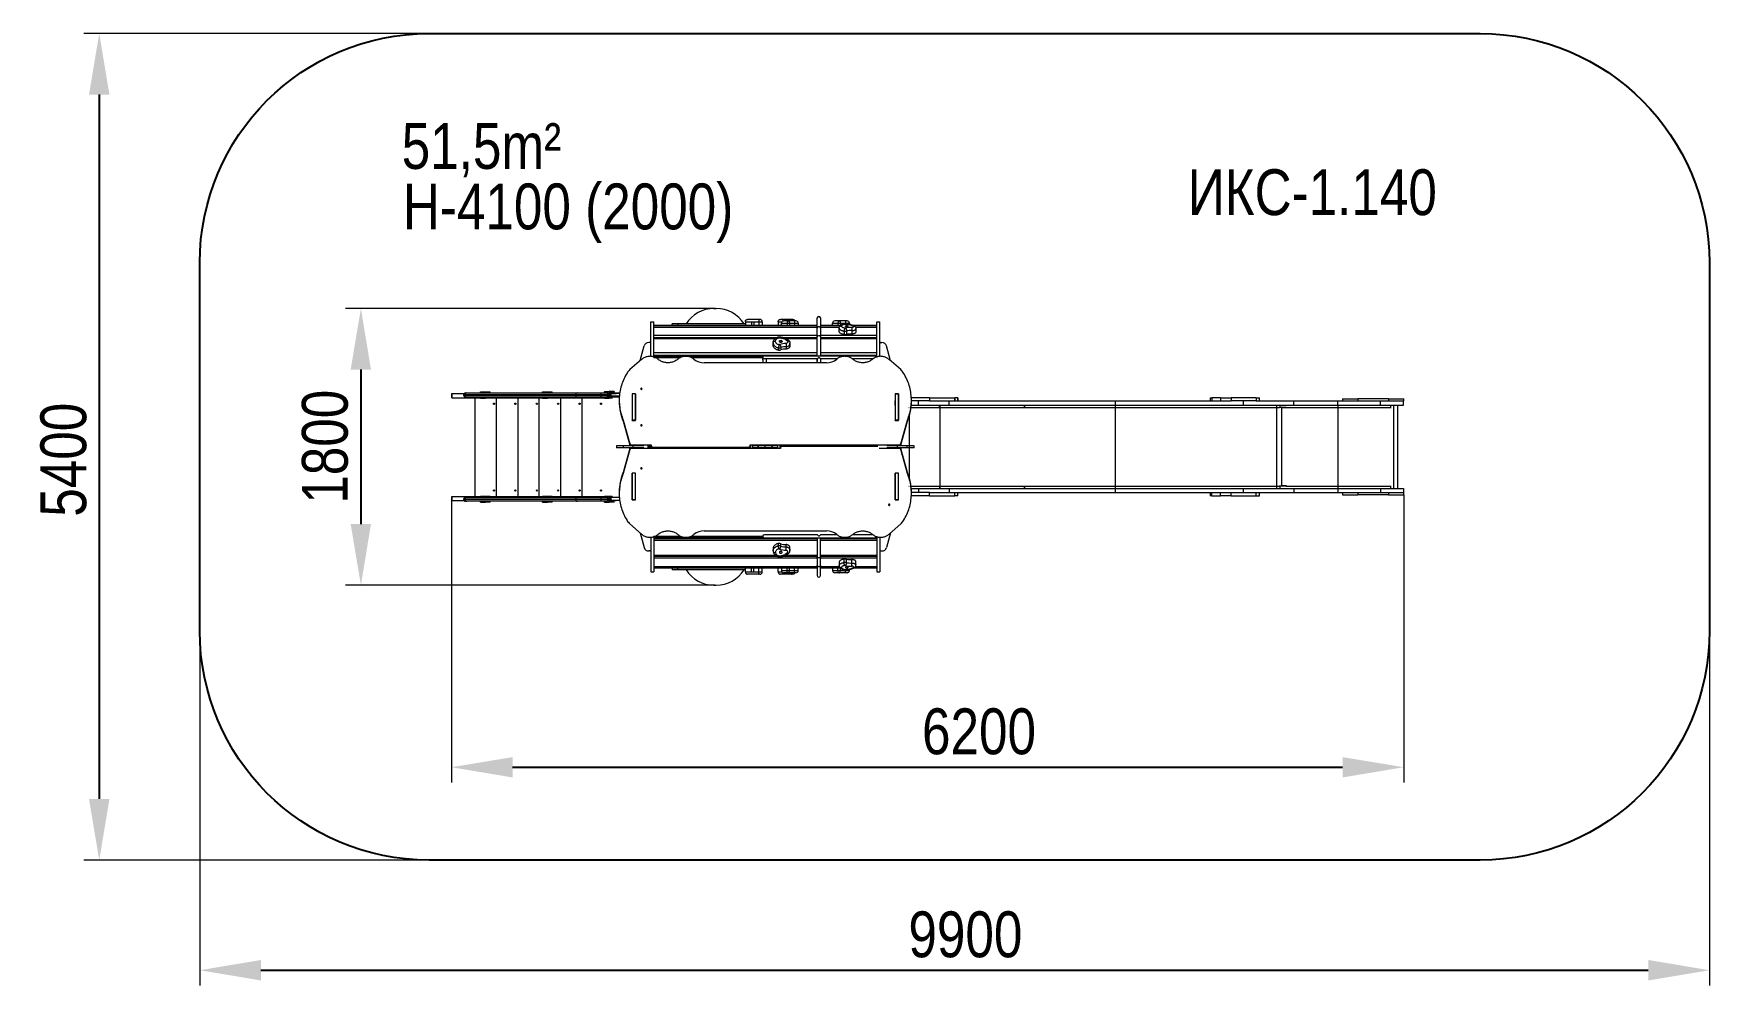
# Model space of a CAD drawing. Header units: millimetres. Extents: x -5824 to 5141, y -3468 to 2764.
import ezdxf

# ---------------------------------------------------------------- set-up
doc = ezdxf.new("R2010")
doc.units = ezdxf.units.MM
for name, color, linetype in [('DIKOM_АРТИКУЛ', 7, 'Continuous'), ('DIKOM_ЗОНА', 80, 'Continuous'), ('DIKOM_ОБЪЕКТ', 7, 'Continuous'), ('DIKOM_РАЗМЕР_ЗОНА', 7, 'Continuous'), ('DIKOM_РАЗМЕР_ОБЪЕКТА', 7, 'Continuous')]:
    doc.layers.add(name, color=color, linetype=linetype)
doc.styles.add('style1', font='arial.ttf', dxfattribs={"width": 0.8})
doc.dimstyles.new('1-50', dxfattribs={"dimtxt": 300, "dimasz": 200, "dimexe": 100, "dimexo": 0, "dimgap": 100, "dimtad": 1, "dimtxsty": 'style1', "dimcen": 200, "dimclrd": 7, "dimclre": 7, "dimclrt": 7, "dimadec": 1, "dimazin": 2, "dimtfac": 1, "dimtmove": 0, "dimatfit": 2, "dimfxl": 0, "dimlwd": 25, "dimlwe": 18, "dimarcsym": 0})

msp = doc.modelspace()

# ---------------------------------------------------------------- texts
at = {"layer": 'DIKOM_АРТИКУЛ', "insert": (1728.686, 1875.225), "char_height": 300, "width": 1667.53662, "attachment_point": 1, "style": 'style1'}
msp.add_mtext('ИКС-1.140', dxfattribs=at)
at = {"layer": 'DIKOM_РАЗМЕР_ОБЪЕКТА', "insert": (-3415.055, 2177.732), "char_height": 300, "attachment_point": 1, "style": 'style1'}
msp.add_mtext_dynamic_manual_height_columns('51,5m²', width=5885.53069, gutter_width=20, heights=[0], dxfattribs=at)
at = {"layer": 'DIKOM_РАЗМЕР_ОБЪЕКТА', "insert": (-3407.547, 1782.245), "char_height": 300, "width": 5885.53069, "attachment_point": 1, "style": 'style1'}
msp.add_mtext('H-4100 (2000)', dxfattribs=at)

# ---------------------------------------------------------------- blocks, each defined once
blk = doc.blocks.new('*D13')
at = {"layer": 'Defpoints', "color": 0, "transparency": 16777216}
for p in [(5141, -697), (-4736, -1186), (5141, -3368)]:
    blk.add_point(p, dxfattribs=at)
at = {"layer": 'DIKOM_РАЗМЕР_ЗОНА', "color": 7, "lineweight": 18, "transparency": 16777216}
for p, q in [((5141, -697), (5141, -3468)), ((-4736, -1186), (-4736, -3468))]:
    blk.add_line(p, q, dxfattribs=at)
at = {"layer": 'DIKOM_РАЗМЕР_ЗОНА', "color": 7, "lineweight": 25, "transparency": 16777216}
blk.add_line((-4336, -3368), (4741, -3368), dxfattribs=at)
at = {"layer": 'DIKOM_РАЗМЕР_ЗОНА', "color": 7, "transparency": 16777216}
for points in [[(-4336, -3301), (-4336, -3435), (-4736, -3368)], [(4741, -3301), (4741, -3435), (5141, -3368)]]:
    blk.add_solid(points, dxfattribs=at)
at = {"layer": 'DIKOM_РАЗМЕР_ЗОНА', "color": 7, "transparency": 16777216, "insert": (273, -3135), "char_height": 300, "attachment_point": 5, "style": 'style1'}
blk.add_mtext('9900', dxfattribs=at)
blk = doc.blocks.new('*D14')
at = {"layer": 'Defpoints', "color": 0, "transparency": 16777216}
for p in [(-3090, -267), (3141, -256), (3141, -2039)]:
    blk.add_point(p, dxfattribs=at)
at = {"layer": 'DIKOM_РАЗМЕР_ОБЪЕКТА', "color": 7, "lineweight": 18, "transparency": 16777216}
for p, q in [((-3090, -267), (-3090, -2139)), ((3141, -256), (3141, -2139))]:
    blk.add_line(p, q, dxfattribs=at)
at = {"layer": 'DIKOM_РАЗМЕР_ОБЪЕКТА', "color": 7, "lineweight": 25, "transparency": 16777216}
blk.add_line((-2690, -2039), (2741, -2039), dxfattribs=at)
at = {"layer": 'DIKOM_РАЗМЕР_ОБЪЕКТА', "color": 7, "transparency": 16777216}
for points in [[(-2690, -1973), (-2690, -2106), (-3090, -2039)], [(2741, -1973), (2741, -2106), (3141, -2039)]]:
    blk.add_solid(points, dxfattribs=at)
at = {"layer": 'DIKOM_РАЗМЕР_ОБЪЕКТА', "color": 7, "transparency": 16777216, "insert": (362, -1806), "char_height": 300, "attachment_point": 5, "style": 'style1'}
blk.add_mtext('6200', dxfattribs=at)
blk = doc.blocks.new('*D15')
at = {"layer": 'Defpoints', "color": 0, "transparency": 16777216}
for p in [(-1365, 964), (-3682, -847), (-1365, -847)]:
    blk.add_point(p, dxfattribs=at)
at = {"layer": 'DIKOM_РАЗМЕР_ОБЪЕКТА', "color": 7, "lineweight": 18, "transparency": 16777216}
for p, q in [((-1365, 964), (-3782, 964)), ((-1365, -847), (-3782, -847))]:
    blk.add_line(p, q, dxfattribs=at)
at = {"layer": 'DIKOM_РАЗМЕР_ОБЪЕКТА', "color": 7, "lineweight": 25, "transparency": 16777216}
blk.add_line((-3682, 564), (-3682, -447), dxfattribs=at)
at = {"layer": 'DIKOM_РАЗМЕР_ОБЪЕКТА', "color": 7, "transparency": 16777216}
for points in [[(-3749, 564), (-3616, 564), (-3682, 964)], [(-3749, -447), (-3616, -447), (-3682, -847)]]:
    blk.add_solid(points, dxfattribs=at)
at = {"layer": 'DIKOM_РАЗМЕР_ОБЪЕКТА', "color": 7, "transparency": 16777216, "insert": (-3916, 59), "char_height": 300, "attachment_point": 5, "rotation": 90, "style": 'style1'}
blk.add_mtext('1800', dxfattribs=at)
blk = doc.blocks.new('*D16')
at = {"layer": 'Defpoints', "color": 0, "transparency": 16777216}
for p in [(-3236, 2764), (-5394, -2647), (-3236, -2647)]:
    blk.add_point(p, dxfattribs=at)
at = {"layer": 'DIKOM_РАЗМЕР_ЗОНА', "color": 7, "lineweight": 18, "transparency": 16777216}
for p, q in [((-3236, 2764), (-5494, 2764)), ((-3236, -2647), (-5494, -2647))]:
    blk.add_line(p, q, dxfattribs=at)
at = {"layer": 'DIKOM_РАЗМЕР_ЗОНА', "color": 7, "lineweight": 25, "transparency": 16777216}
blk.add_line((-5394, 2364), (-5394, -2247), dxfattribs=at)
at = {"layer": 'DIKOM_РАЗМЕР_ЗОНА', "color": 7, "transparency": 16777216}
for points in [[(-5461, 2364), (-5327, 2364), (-5394, 2764)], [(-5461, -2247), (-5327, -2247), (-5394, -2647)]]:
    blk.add_solid(points, dxfattribs=at)
at = {"layer": 'DIKOM_РАЗМЕР_ЗОНА', "color": 7, "transparency": 16777216, "insert": (-5627, -26), "char_height": 300, "attachment_point": 5, "rotation": 90, "style": 'style1'}
blk.add_mtext('5400', dxfattribs=at)

# ---------------------------------------------------------------- dimensions: what is measured, and where the dimension line sits
at = {"layer": 'DIKOM_РАЗМЕР_ЗОНА'}
dim = msp.add_linear_dim(base=(-5393.894, -2647.223), p1=(-3236.093, 2764.224), p2=(-3236.093, -2647.223), angle=90, text='5400', dimstyle='1-50', override={"dimasz": 400, "dimgap": 80}, dxfattribs=at)
dim.commit()
dim.dimension.update_dxf_attribs({"geometry": '*D16', "text_midpoint": (-5393.894, -25.747), "dimtype": 160})
dim = msp.add_linear_dim(base=(5141.157, -3367.944), p1=(-4736.093, -1185.964), p2=(5141.157, -697.075), text='9900', dimstyle='1-50', override={"dimasz": 400, "dimgap": 80}, dxfattribs=at)
dim.commit()
dim.dimension.update_dxf_attribs({"geometry": '*D13', "text_midpoint": (273.347, -3367.944), "dimtype": 160})
at = {"layer": 'DIKOM_РАЗМЕР_ОБЪЕКТА'}
dim = msp.add_linear_dim(base=(-3682.341, -847.223), p1=(-1364.974, 964.224), p2=(-1364.974, -847.223), angle=90, text='1800', dimstyle='1-50', override={"dimasz": 400, "dimgap": 80}, dxfattribs=at)
dim.commit()
dim.dimension.update_dxf_attribs({"geometry": '*D15', "text_midpoint": (-3682.341, 58.5), "dimtype": 160})
dim = msp.add_linear_dim(base=(3141.157, -2039.444), p1=(-3089.732, -266.945), p2=(3141.157, -256.5), text='6200', dimstyle='1-50', override={"dimasz": 400, "dimgap": 80}, dxfattribs=at)
dim.commit()
dim.dimension.update_dxf_attribs({"geometry": '*D14', "text_midpoint": (361.847, -2039.444), "dimtype": 160})

# ---------------------------------------------------------------- linework, layer by layer
at = {"layer": 'DIKOM_ЗОНА', "color": 3}
msp.add_lwpolyline([(5141.157, 1264.224), (5141.157, -1147.223, -0.414213562), (3641.157, -2647.223), (-3236.093, -2647.223, -0.414213562), (-4736.093, -1147.223), (-4736.093, 1264.224, -0.414213562), (-3236.093, 2764.224), (3641.157, 2764.224, -0.414213562)], format="xyb", close=True, dxfattribs=at)
at = {"layer": 'DIKOM_ОБЪЕКТ', "color": 7, "linetype": 'Continuous', "lineweight": 15}
for p, q in [((-1785.974, 877.5), (-1764.974, 877.5)), ((-1785.974, 650.684), (-1785.974, 877.5)), ((-1764.974, 643.651), (-1764.974, 877.5)), ((-1372.728, 964.224), (-1357.22, 964.224)), ((-1166.64, 877.724), (-1126.714, 877.724)), ((-1166.64, 877.724), (-1166.64, 852.724)), ((-1124.353, 892.724), (-1151.629, 892.724)), ((-1126.714, 877.724), (-1111.518, 877.724)), ((-1126.714, 877.724), (-1126.714, 852.724)), ((-1122.374, 892.724), (-1124.353, 892.724)), ((-1080.616, 892.724), (-1122.379, 892.724)), ((-1111.518, 877.724), (-1111.518, 852.724)), ((-1111.518, 877.724), (-1077.892, 877.724)), ((-1071.292, 892.724), (-1080.616, 892.724)), ((-1077.892, 877.724), (-1077.892, 852.724)), ((-1077.892, 877.724), (-1056.292, 877.724)), ((-1056.292, 877.724), (-1056.292, 852.724)), ((-951.741, 877.724), (-951.741, 852.724)), ((-951.741, 877.724), (-927.773, 877.724)), ((-910.103, 892.724), (-936.73, 892.724)), ((-890.471, 883.224), (-916.165, 883.224)), ((-908.095, 892.724), (-910.103, 892.724)), ((-866.023, 892.724), (-908.098, 892.724)), ((-888.423, 883.224), (-890.471, 883.224)), ((-845.951, 883.224), (-888.423, 883.224)), ((-856.385, 892.724), (-866.023, 892.724)), ((-835.871, 883.224), (-845.951, 883.224)), ((-696.624, 835.64), (-696.624, 901.941)), ((-675.324, 901.941), (-675.324, 835.64)), ((-581.527, 883.224), (-581.543, 883.224)), ((-556.928, 883.224), (-581.527, 883.224)), ((-554.834, 883.224), (-556.928, 883.224)), ((-511.962, 883.224), (-554.834, 883.224)), ((-501.365, 883.224), (-511.962, 883.224)), ((-501.277, 883.224), (-501.365, 883.224)), ((-306.974, 877.5), (-285.974, 877.5)), ((-306.974, 643.651), (-306.974, 877.5)), ((-285.974, 650.694), (-285.974, 877.5)), ((-696.624, 852.724), (-1764.974, 852.724)), ((-1764.974, 843.853), (-696.624, 843.853)), ((-1764.974, 842.754), (-696.624, 842.754)), ((-696.624, 788.056), (-1764.974, 788.056)), ((-1764.974, 774.597), (-959.81, 774.597)), ((-1764.974, 771.46), (-965.345, 771.46)), ((-1764.974, 767.579), (-970.481, 767.579)), ((-1644.974, 852.724), (-1644.974, 864.224)), ((-1607.461, 864.224), (-1644.974, 864.224)), ((-1607.461, 864.224), (-1607.461, 852.724)), ((-1166.64, 864.224), (-1607.461, 864.224)), ((-931.165, 852.724), (-931.165, 868.224)), ((-931.165, 868.224), (-893.671, 868.224)), ((-920.114, 774.597), (-696.624, 774.597)), ((-910.498, 771.46), (-696.624, 771.46)), ((-901.885, 767.579), (-696.624, 767.579)), ((-893.671, 868.224), (-878.204, 868.224)), ((-893.671, 868.224), (-893.671, 852.724)), ((-878.204, 868.224), (-878.204, 852.724)), ((-878.204, 868.224), (-844.073, 868.224)), ((-844.073, 868.224), (-844.073, 852.724)), ((-844.073, 868.224), (-820.871, 868.224)), ((-820.871, 868.224), (-820.871, 852.724)), ((-696.624, 778.092), (-696.624, 835.64)), ((-696.624, 655), (-696.624, 778.092)), ((-543.67, 852.724), (-675.324, 852.724)), ((-675.324, 843.853), (-550.901, 843.853)), ((-675.324, 842.754), (-551.411, 842.754)), ((-675.324, 835.64), (-675.324, 778.092)), ((-306.974, 788.056), (-675.324, 788.056)), ((-675.324, 778.092), (-675.324, 655)), ((-675.324, 774.597), (-306.974, 774.597)), ((-675.324, 771.46), (-306.974, 771.46)), ((-675.324, 767.579), (-306.974, 767.579)), ((-596.544, 852.724), (-596.544, 868.224)), ((-596.544, 868.224), (-596.527, 868.224)), ((-596.527, 852.724), (-596.527, 868.224)), ((-596.527, 868.224), (-560.688, 868.224)), ((-560.688, 868.224), (-545.065, 868.224)), ((-560.688, 868.224), (-560.688, 852.724)), ((-552.882, 813.027), (-552.882, 835.279)), ((-545.065, 868.224), (-545.065, 852.724)), ((-545.065, 868.224), (-510.657, 868.224)), ((-520.16, 815.926), (-520.16, 793.674)), ((-510.657, 868.224), (-510.657, 863.447)), ((-510.657, 868.224), (-486.365, 868.224)), ((-504.305, 817.117), (-504.305, 794.865)), ((-486.365, 868.224), (-486.365, 860.738)), ((-486.365, 868.224), (-486.277, 868.224)), ((-486.277, 868.224), (-486.277, 860.723)), ((-469.507, 818.985), (-469.507, 796.733)), ((-306.974, 852.724), (-461.067, 852.724)), ((-447.405, 843.853), (-306.974, 843.853)), ((-446.573, 842.754), (-306.974, 842.754)), ((-443.121, 832.153), (-443.121, 809.901)), ((-1854.58, 622.621), (-1827.709, 718.589)), ((-1791.974, 740.5), (-1798.821, 740.5)), ((-696.624, 672.67), (-1764.974, 672.67)), ((-1764.974, 658.642), (-696.624, 658.642)), ((-984.71, 724.911), (-984.71, 740.209)), ((-949.623, 706.193), (-949.623, 690.894)), ((-933.938, 708.949), (-933.938, 693.651)), ((-899.419, 713.708), (-899.419, 698.409)), ((-874.626, 736.406), (-874.626, 721.107)), ((-306.974, 672.67), (-675.324, 672.67)), ((-675.324, 658.642), (-306.974, 658.642)), ((-279.974, 740.5), (-273.128, 740.5)), ((-217.291, 622.346), (-244.239, 718.589)), ((-1846.148, 629.984), (-1922.176, 563.602)), ((-1764.974, 651.473), (-1049.849, 651.473)), ((-1764.974, 643.651), (-1590.311, 643.651)), ((-1521.805, 643.651), (-1052.465, 643.651)), ((-636.361, 608.899), (-1435.825, 608.899)), ((-1041.999, 655), (-322.009, 655)), ((-695.068, 634), (-1041.999, 634)), ((-696.624, 613.481), (-696.624, 634)), ((-695.139, 618.906), (-695.139, 634.091)), ((-566.476, 634), (-674.222, 634)), ((-674.139, 634.077), (-674.139, 608.899)), ((-331.322, 634), (-465.781, 634)), ((-322.009, 655), (-321.07, 655)), ((-321.07, 634), (-322.009, 634)), ((-313.248, 651.473), (-306.974, 651.473)), ((-150.01, 563.602), (-226.039, 629.984)), ((-3087.608, 406.5), (-3087.608, 379.5)), ((-3087.608, 406.5), (-3086.02, 406.5)), ((-3087.608, 379.5), (-3086.02, 379.5)), ((-3086.02, 379.5), (-3086.02, 406.5)), ((-3086.02, 406.5), (-3006.969, 406.5)), ((-3086.02, 379.5), (-2899.089, 379.5)), ((-3010.132, 398), (-3010.132, 397)), ((-3000.046, 398), (-3010.132, 398)), ((-3010.132, 397), (-3000.046, 397)), ((-2277.529, 398), (-3000.046, 398)), ((-3000.046, 397), (-3000.046, 398)), ((-3000.046, 397), (-2277.529, 397)), ((-2997.132, 411), (-2988.079, 411)), ((-2988.079, 384), (-2997.132, 384)), ((-2988.079, 411), (-2265.562, 411)), ((-2265.562, 384), (-2988.079, 384)), ((-2936.093, 379.5), (-2936.093, -266.5)), ((-2899.089, 411), (-2899.089, 417.5)), ((-2899.089, 417.5), (-2867.845, 417.5)), ((-2899.089, 377.5), (-2899.089, 384)), ((-2899.089, 377.5), (-2867.845, 377.5)), ((-2867.845, 411), (-2867.845, 417.5)), ((-2867.845, 417.5), (-2842.069, 417.5)), ((-2867.845, 377.5), (-2867.845, 384)), ((-2842.069, 377.5), (-2867.845, 377.5)), ((-2842.069, 415.5), (-2866.004, 415.5)), ((-2866.004, 415.5), (-2866.004, 411)), ((-2866.004, 384), (-2866.004, 379.5)), ((-2866.004, 379.5), (-2493.503, 379.5)), ((-2842.069, 415.5), (-2842.069, 417.5)), ((-2842.069, 417.5), (-2835.974, 417.5)), ((-2835.974, 415.5), (-2842.069, 415.5)), ((-2842.069, 377.5), (-2842.069, 379.5)), ((-2835.974, 377.5), (-2842.069, 377.5)), ((-2835.974, 415.5), (-2835.974, 417.5)), ((-2835.974, 377.5), (-2835.974, 379.5)), ((-2796.093, 379.5), (-2796.093, -266.5)), ((-2656.093, 379.5), (-2656.093, -266.5)), ((-2516.093, -266.5), (-2516.093, 379.5)), ((-2493.503, 411), (-2493.503, 417.5)), ((-2493.503, 417.5), (-2462.259, 417.5)), ((-2493.503, 377.5), (-2493.503, 384)), ((-2493.503, 377.5), (-2462.259, 377.5)), ((-2462.259, 411), (-2462.259, 417.5)), ((-2462.259, 417.5), (-2436.483, 417.5)), ((-2462.259, 377.5), (-2462.259, 384)), ((-2436.483, 377.5), (-2462.259, 377.5)), ((-2436.483, 415.5), (-2460.418, 415.5)), ((-2460.418, 415.5), (-2460.418, 411)), ((-2460.418, 384), (-2460.418, 379.5)), ((-2460.418, 379.5), (-2087.917, 379.5)), ((-2436.483, 415.5), (-2436.483, 417.5)), ((-2436.483, 417.5), (-2430.388, 417.5)), ((-2430.388, 415.5), (-2436.483, 415.5)), ((-2436.483, 377.5), (-2436.483, 379.5)), ((-2430.388, 377.5), (-2436.483, 377.5)), ((-2430.388, 415.5), (-2430.388, 417.5)), ((-2430.388, 377.5), (-2430.388, 379.5)), ((-2376.093, 379.5), (-2376.093, -266.5)), ((-2111.015, 398), (-2277.529, 398)), ((-2277.529, 397), (-2277.529, 398)), ((-2277.529, 397), (-2111.015, 397)), ((-2265.562, 411), (-2116.092, 411)), ((-2116.092, 384), (-2265.562, 384)), ((-2236.093, 379.5), (-2236.093, -266.5)), ((-2116.092, 411), (-2071.905, 411)), ((-2071.905, 384), (-2116.092, 384)), ((-2111.015, 397), (-2111.015, 398)), ((-2066.827, 398), (-2111.015, 398)), ((-2111.015, 397), (-2066.827, 397)), ((-2087.917, 421.5), (-2056.673, 421.5)), ((-2087.917, 421.5), (-2087.917, 415)), ((-2087.917, 411), (-2087.917, 417.5)), ((-2087.917, 417.5), (-2056.673, 417.5)), ((-2087.917, 388), (-2087.917, 381.5)), ((-2087.917, 377.5), (-2087.917, 384)), ((-2087.917, 381.5), (-2056.673, 381.5)), ((-2087.917, 377.5), (-2056.673, 377.5)), ((-2066.827, 402), (-2066.827, 401)), ((-2066.827, 397), (-2066.827, 398)), ((-2056.673, 421.5), (-2056.673, 381.5)), ((-2030.897, 421.5), (-2056.673, 421.5)), ((-2056.673, 377.5), (-2056.673, 417.5)), ((-2056.673, 417.5), (-2030.897, 417.5)), ((-2056.673, 381.5), (-2037.661, 381.5)), ((-2037.661, 377.5), (-2056.673, 377.5)), ((-2054.832, 383.5), (-2054.832, 419.5)), ((-2054.832, 419.5), (-2030.897, 419.5)), ((-2030.897, 415.5), (-2054.832, 415.5)), ((-2054.832, 415.5), (-2054.832, 379.5)), ((-2054.832, 410.5), (-2012.14, 410.5)), ((-2054.832, 406.5), (-2012.14, 406.5)), ((-2054.832, 383.5), (-2036.011, 383.5)), ((-2054.832, 379.5), (-2036.011, 379.5)), ((-2048.801, 404.5), (-2048.801, 394)), ((-2047.666, 404.5), (-2048.801, 404.5)), ((-2048.801, 390), (-2048.801, 400.5)), ((-2047.666, 400.5), (-2048.801, 400.5)), ((-2047.666, 394), (-2048.801, 394)), ((-2047.666, 390), (-2048.801, 390)), ((-2047.666, 389.5), (-2047.666, 410.5)), ((-1988.399, 410.5), (-2047.666, 410.5)), ((-2047.666, 406.5), (-2047.666, 385.5)), ((-1988.99, 406.5), (-2047.666, 406.5)), ((-1990.778, 389.5), (-2047.666, 389.5)), ((-1991.1, 385.5), (-2047.666, 385.5)), ((-2043.602, 388), (-1990.898, 388)), ((-1991.22, 384), (-2043.602, 384)), ((-2030.897, 421.5), (-2030.897, 419.5)), ((-2024.802, 421.5), (-2030.897, 421.5)), ((-2030.897, 419.5), (-2024.802, 419.5)), ((-2030.897, 415.5), (-2030.897, 417.5)), ((-2030.897, 417.5), (-2024.802, 417.5)), ((-2024.802, 415.5), (-2030.897, 415.5)), ((-2024.802, 421.5), (-2024.802, 419.5)), ((-2024.802, 415.5), (-2024.802, 417.5)), ((-1907.843, 405.863), (-1907.843, 231.359)), ((-1885.343, 405.863), (-1907.843, 405.863)), ((-1907.093, 398.363), (-1907.843, 398.363)), ((-1886.093, 405.214), (-1907.093, 405.214)), ((-1907.093, 405.214), (-1907.093, 232.009)), ((-1886.093, 405.214), (-1886.093, 232.009)), ((-1885.343, 398.363), (-1886.093, 398.363)), ((-1885.343, 231.359), (-1885.343, 405.863)), ((-186.843, 405.863), (-186.843, 231.359)), ((-186.843, 405.851), (-164.343, 405.851)), ((-186.093, 405.214), (-186.093, 232.009)), ((-165.093, 405.202), (-186.093, 405.202)), ((-185.971, 331.5), (-185.971, 358.5)), ((-185.971, 331.5), (-185.971, 358.5)), ((-165.093, 405.214), (-165.093, 232.009)), ((-164.343, 231.359), (-164.343, 405.863)), ((-81.839, 331.5), (-33.21, 331.5)), ((37.924, 379.5), (-80.751, 379.5)), ((37.924, 358.5), (-80.364, 358.5)), ((-80.293, 355.52), (-80.293, 363.02)), ((-33.21, 331.5), (-33.21, 358.5)), ((-33.21, 331.5), (167.337, 331.5)), ((-33.21, 331.5), (167.337, 331.5)), ((37.924, 379.5), (204.074, 379.5)), ((37.924, 379.5), (37.924, 358.5)), ((37.924, 379.5), (204.074, 379.5)), ((37.924, 358.5), (204.074, 358.5)), ((37.924, 358.5), (204.074, 358.5)), ((67.337, 331.5), (2093.155, 331.5)), ((104.074, 358.5), (2010.844, 358.5)), ((104.364, 316.5), (104.364, 331.5)), ((104.813, 331.5), (104.813, -214.5)), ((167.337, 331.5), (167.337, 358.5)), ((167.337, 331.5), (167.337, 358.5)), ((204.074, 358.5), (204.074, 379.5)), ((222.937, 379.5), (204.074, 379.5)), ((204.074, 379.5), (204.074, 358.5)), ((222.937, 379.5), (204.074, 379.5)), ((222.937, 358.5), (222.937, 379.5)), ((222.937, 379.5), (222.937, 358.5)), ((659.039, 331.5), (659.039, 316.5)), ((659.05, 316.5), (659.05, 331.5)), ((1256.026, -241.5), (1256.026, 358.5)), ((1875.251, 379.5), (1875.251, 358.5)), ((1875.251, 379.5), (1884.272, 379.5)), ((1884.272, 379.5), (1884.272, 358.5)), ((1941.567, 379.5), (1884.272, 379.5)), ((1941.567, 379.5), (1941.567, 358.5)), ((1941.567, 379.5), (2011.195, 379.5)), ((2010.844, 358.5), (2011.195, 358.5)), ((2011.195, 379.5), (2011.195, 358.5)), ((2175.112, 379.5), (2011.195, 379.5)), ((2175.112, 358.5), (2011.195, 358.5)), ((2093.155, 331.5), (2093.155, 358.5)), ((2093.155, 331.5), (2422.639, 331.5)), ((2175.112, 379.5), (2175.112, 358.5)), ((2175.112, 379.5), (2196.464, 379.5)), ((2175.112, 358.5), (2175.636, 358.5)), ((2175.636, 358.5), (2422.639, 358.5)), ((2196.464, 358.5), (2196.464, 379.5)), ((2308.052, 331.5), (2308.052, 316.5)), ((2333.174, 316.5), (2333.174, 331.5)), ((2422.639, 331.5), (2422.639, 358.5)), ((2422.639, 358.5), (2709.133, 358.5)), ((2422.639, 331.5), (2709.133, 331.5)), ((2709.133, 331.5), (2709.133, 358.5)), ((2709.133, 358.5), (2988.701, 358.5)), ((2709.133, 331.5), (2988.701, 331.5)), ((2709.136, 331.5), (2709.136, 316.5)), ((2741.157, 373.5), (2741.157, 358.5)), ((2741.157, 373.5), (2841.155, 373.5)), ((2841.155, 373.5), (2841.155, 358.5)), ((3041.155, 373.5), (2841.155, 373.5)), ((2988.701, 331.5), (2988.701, 358.5)), ((2988.701, 358.5), (3138.703, 358.5)), ((2988.701, 331.5), (3138.703, 331.5)), ((3041.155, 373.5), (3041.155, 358.5)), ((3041.155, 373.5), (3141.157, 373.5)), ((3055.235, 331.5), (3055.235, 316.5)), ((3074.163, 331.5), (3074.163, -214.5)), ((3101.165, -214.5), (3101.165, 331.5)), ((3138.703, 331.5), (3138.703, 358.5)), ((3138.703, 358.5), (3138.704, 358.5)), ((3138.703, 331.5), (3138.704, 331.5)), ((3138.704, 358.5), (3141.157, 358.5)), ((3138.704, 331.5), (3138.704, 358.5)), ((3141.157, 358.5), (3141.157, 373.5)), ((-1965.56, 233.564), (-1921.977, 77.149)), ((-1965.56, 233.564), (-1965.56, 226.064)), ((-1965.56, 226.064), (-1921.977, 69.649)), ((-1907.843, 231.359), (-1885.343, 231.359)), ((-1886.093, 232.009), (-1907.093, 232.009)), ((-1907.093, 231.359), (-1907.093, 232.009)), ((-1886.093, 231.359), (-1886.093, 232.009)), ((-186.843, 231.359), (-164.343, 231.359)), ((-165.093, 232.009), (-186.093, 232.009)), ((-186.093, 231.359), (-186.093, 232.009)), ((-165.093, 231.359), (-165.093, 232.009)), ((-150.209, 77.149), (-106.627, 233.564)), ((-150.209, 69.649), (-106.627, 226.064)), ((-106.627, 233.564), (-106.627, 226.064)), ((-96.183, 316.5), (-95.735, 316.5)), ((-95.735, 263.328), (-95.735, -146.315)), ((-83.631, 316.5), (104.364, 316.5)), ((104.364, 316.5), (659.05, 316.5)), ((559.039, 316.5), (2308.052, 316.5)), ((2308.052, 316.5), (2327.065, 316.5)), ((2308.501, 316.5), (2308.501, -199.5)), ((2368.005, 316.5), (2327.065, 316.5)), ((2344.179, -196.5), (2344.179, 313.5)), ((2368.005, 313.5), (2344.179, 313.5)), ((2368.005, 313.5), (2368.005, 316.5)), ((2372.666, 316.5), (2368.005, 316.5)), ((2372.77, 313.5), (2368.005, 313.5)), ((2372.666, 316.5), (2709.136, 316.5)), ((2709.136, 316.5), (3055.235, 316.5)), ((2709.595, 316.5), (2709.595, -199.5)), ((3055.235, 316.5), (3059.038, 316.5)), ((-2009.728, 66), (-2009.728, 51)), ((-1964.675, 66), (-2009.728, 66)), ((-1964.675, 51), (-2009.728, 51)), ((-1921.977, 47.364), (-1965.56, -109.052)), ((-1921.977, 39.864), (-1965.56, -116.552)), ((-1964.675, 51), (-1964.675, 66)), ((-1901.515, 66), (-1964.675, 66)), ((-1901.515, 51), (-1964.675, 51)), ((-1921.977, 69.649), (-1921.977, 77.149)), ((-1921.977, 39.864), (-1921.977, 47.364)), ((-1912.256, 70.52), (-1781.877, 70.52)), ((-1912.256, 70.52), (-1912.256, 66)), ((-1912.256, 51), (-1912.256, 46.493)), ((-936.802, 46.493), (-1912.256, 46.493)), ((-1901.515, 51), (-1901.515, 66)), ((-1900.045, 66), (-1901.515, 66)), ((-1900.045, 51), (-1901.515, 51)), ((-1900.045, 51), (-1900.045, 66)), ((-1831.385, 66), (-1900.045, 66)), ((-1831.452, 51), (-1900.045, 51)), ((-1807.623, 63.02), (-1781.877, 63.02)), ((-1780.846, 53.993), (-1807.623, 53.993)), ((-1787.936, 53.993), (-1787.936, 63.02)), ((-1781.877, 70.52), (-1781.877, 65.324)), ((-1781.877, 57.824), (-1781.877, 65.324)), ((-1771.877, 56.663), (-1145.385, 56.663)), ((-1771.877, 56.663), (-1771.877, 49.269)), ((-1145.385, 49.163), (-1145.385, 56.663)), ((-1129.391, 53.993), (-1136.416, 53.993)), ((-1135.623, 53.993), (-1135.623, 55.944)), ((-1135.385, 65.324), (-1135.385, 70.52)), ((-1135.385, 70.52), (-159.93, 70.52)), ((-1135.385, 65.324), (-1135.385, 57.824)), ((-1135.385, 63.02), (-1129.391, 63.02)), ((-1118.533, 66), (-1119.65, 66)), ((-1118.533, 51), (-1119.624, 51)), ((-1118.533, 51), (-1118.533, 66)), ((-1082.049, 66), (-1118.533, 66)), ((-1082.049, 51), (-1118.533, 51)), ((-1082.049, 51), (-1082.049, 66)), ((-1080.888, 66), (-1082.049, 66)), ((-1080.888, 51), (-1082.049, 51)), ((-1080.888, 51), (-1080.888, 66)), ((-1036.093, 66), (-1080.888, 66)), ((-1036.093, 51), (-1080.888, 51)), ((-1036.093, 51), (-1036.093, 66)), ((-991.298, 66), (-1036.093, 66)), ((-991.298, 51), (-1036.093, 51)), ((-991.298, 51), (-991.298, 66)), ((-990.137, 66), (-991.298, 66)), ((-990.137, 51), (-991.298, 51)), ((-990.137, 51), (-990.137, 66)), ((-953.653, 66), (-990.137, 66)), ((-953.653, 51), (-990.137, 51)), ((-953.653, 51), (-953.653, 66)), ((-952.537, 66), (-953.653, 66)), ((-952.562, 51), (-953.653, 51)), ((-942.796, 63.02), (-935.77, 63.02)), ((-936.802, 53.993), (-942.796, 53.993)), ((-936.802, 51.689), (-936.802, 59.189)), ((-936.802, 51.689), (-936.802, 46.493)), ((-936.563, 61.068), (-936.563, 63.02)), ((-926.802, 67.849), (-926.802, 60.349)), ((-300.309, 60.349), (-926.802, 60.349)), ((-159.93, 46.493), (-290.309, 46.493)), ((-172.142, 66), (-240.801, 66)), ((-172.142, 51), (-240.734, 51)), ((-172.142, 51), (-172.142, 66)), ((-170.672, 66), (-172.142, 66)), ((-170.672, 51), (-172.142, 51)), ((-170.672, 51), (-170.672, 66)), ((-107.511, 66), (-170.672, 66)), ((-107.511, 51), (-170.672, 51)), ((-159.93, 66), (-159.93, 70.52)), ((-159.93, 46.493), (-159.93, 51)), ((-150.209, 77.149), (-150.209, 69.649)), ((-150.209, 47.364), (-150.209, 39.864)), ((-106.627, -109.052), (-150.209, 47.364)), ((-106.627, -116.552), (-150.209, 39.864)), ((-107.511, 51), (-107.511, 66)), ((-62.458, 66), (-107.511, 66)), ((-62.458, 51), (-107.511, 51)), ((-62.458, 51), (-62.458, 66)), ((-1965.56, -116.552), (-1965.56, -109.052)), ((-106.627, -116.552), (-106.627, -109.052)), ((-1885.343, -114.347), (-1907.843, -114.347)), ((-1907.843, -114.347), (-1907.843, -288.851)), ((-1907.093, -114.347), (-1907.093, -114.996)), ((-1886.093, -114.996), (-1907.093, -114.996)), ((-1907.093, -288.201), (-1907.093, -114.996)), ((-1886.093, -114.347), (-1886.093, -114.996)), ((-1886.093, -288.201), (-1886.093, -114.996)), ((-1885.343, -288.851), (-1885.343, -114.347)), ((-164.343, -114.347), (-186.843, -114.347)), ((-186.843, -114.347), (-186.843, -288.851)), ((-186.093, -114.347), (-186.093, -114.996)), ((-165.093, -114.996), (-186.093, -114.996)), ((-186.093, -288.201), (-186.093, -114.996)), ((-185.971, -214.5), (-185.971, -241.5)), ((-165.093, -114.347), (-165.093, -114.996)), ((-165.093, -288.201), (-165.093, -114.996)), ((-164.343, -288.851), (-164.343, -114.347)), ((-96.183, -199.5), (-95.735, -199.5)), ((-83.629, -199.5), (104.364, -199.5)), ((-81.838, -214.5), (-33.21, -214.5)), ((-33.21, -214.5), (-33.21, -241.5)), ((-33.21, -214.5), (167.337, -214.5)), ((67.337, -214.5), (2093.155, -214.5)), ((104.364, -199.5), (104.364, -214.5)), ((104.364, -199.5), (659.05, -199.5)), ((167.337, -214.5), (167.337, -241.5)), ((559.039, -199.5), (2308.052, -199.5)), ((659.039, -199.5), (659.039, -214.5)), ((659.05, -214.5), (659.05, -199.5)), ((2093.155, -241.5), (2093.155, -214.5)), ((2093.155, -214.5), (2422.639, -214.5)), ((2308.052, -199.5), (2308.052, -214.5)), ((2308.052, -199.5), (2327.065, -199.5)), ((2368.005, -199.5), (2327.065, -199.5)), ((2333.174, -214.5), (2333.174, -199.5)), ((2368.005, -196.5), (2344.179, -196.5)), ((2368.005, -196.5), (2368.005, -199.5)), ((2372.77, -196.5), (2368.005, -196.5)), ((2372.666, -199.5), (2368.005, -199.5)), ((2372.666, -199.5), (2709.136, -199.5)), ((2422.639, -214.5), (2422.639, -241.5)), ((2422.639, -214.5), (2709.133, -214.5)), ((2709.133, -214.5), (2709.133, -241.5)), ((2709.133, -214.5), (2988.701, -214.5)), ((2709.136, -199.5), (2709.136, -214.5)), ((2709.136, -199.5), (3055.235, -199.5)), ((2988.701, -214.5), (2988.701, -241.5)), ((2988.701, -214.5), (3138.703, -214.5)), ((3055.235, -199.5), (3055.235, -214.5)), ((3055.235, -199.5), (3059.038, -199.5)), ((3138.703, -214.5), (3138.703, -241.5)), ((3138.703, -214.5), (3138.704, -214.5)), ((3138.704, -214.5), (3138.704, -241.5)), ((-3087.608, -266.5), (-3087.608, -293.5)), ((-3087.608, -266.5), (-3086.02, -266.5)), ((-3087.608, -293.5), (-3086.02, -293.5)), ((-3086.02, -293.5), (-3086.02, -266.5)), ((-3086.02, -266.5), (-2899.089, -266.5)), ((-3086.02, -293.5), (-3006.969, -293.5)), ((-3010.132, -284), (-3010.132, -285)), ((-3000.046, -284), (-3010.132, -284)), ((-3010.132, -285), (-3000.046, -285)), ((-3000.046, -285), (-3000.046, -284)), ((-2277.529, -284), (-3000.046, -284)), ((-3000.046, -285), (-2277.529, -285)), ((-2997.132, -271), (-2988.079, -271)), ((-2988.079, -298), (-2997.132, -298)), ((-2988.079, -271), (-2265.562, -271)), ((-2265.562, -298), (-2988.079, -298)), ((-2899.089, -271), (-2899.089, -264.5)), ((-2899.089, -264.5), (-2867.845, -264.5)), ((-2899.089, -304.5), (-2899.089, -298)), ((-2899.089, -304.5), (-2867.845, -304.5)), ((-2867.845, -271), (-2867.845, -264.5)), ((-2867.845, -264.5), (-2842.069, -264.5)), ((-2867.845, -304.5), (-2867.845, -298)), ((-2842.069, -304.5), (-2867.845, -304.5)), ((-2866.004, -266.5), (-2866.004, -271)), ((-2866.004, -266.5), (-2493.503, -266.5)), ((-2866.004, -298), (-2866.004, -302.5)), ((-2866.004, -302.5), (-2842.069, -302.5)), ((-2842.069, -266.5), (-2842.069, -264.5)), ((-2842.069, -264.5), (-2835.974, -264.5)), ((-2842.069, -304.5), (-2842.069, -302.5)), ((-2842.069, -302.5), (-2835.974, -302.5)), ((-2835.974, -304.5), (-2842.069, -304.5)), ((-2835.974, -266.5), (-2835.974, -264.5)), ((-2835.974, -304.5), (-2835.974, -302.5)), ((-2493.503, -271), (-2493.503, -264.5)), ((-2493.503, -264.5), (-2462.259, -264.5)), ((-2493.503, -304.5), (-2493.503, -298)), ((-2493.503, -304.5), (-2462.259, -304.5)), ((-2462.259, -271), (-2462.259, -264.5)), ((-2462.259, -264.5), (-2436.483, -264.5)), ((-2462.259, -304.5), (-2462.259, -298)), ((-2436.483, -304.5), (-2462.259, -304.5)), ((-2460.418, -266.5), (-2460.418, -271)), ((-2460.418, -266.5), (-2087.917, -266.5)), ((-2460.418, -298), (-2460.418, -302.5)), ((-2460.418, -302.5), (-2436.483, -302.5)), ((-2436.483, -266.5), (-2436.483, -264.5)), ((-2436.483, -264.5), (-2430.388, -264.5)), ((-2436.483, -304.5), (-2436.483, -302.5)), ((-2436.483, -302.5), (-2430.388, -302.5)), ((-2430.388, -304.5), (-2436.483, -304.5)), ((-2430.388, -266.5), (-2430.388, -264.5)), ((-2430.388, -304.5), (-2430.388, -302.5)), ((-2277.529, -285), (-2277.529, -284)), ((-2111.015, -284), (-2277.529, -284)), ((-2277.529, -285), (-2111.015, -285)), ((-2265.562, -271), (-2116.092, -271)), ((-2116.092, -298), (-2265.562, -298)), ((-2116.092, -271), (-2071.905, -271)), ((-2071.905, -298), (-2116.092, -298)), ((-2111.015, -285), (-2111.015, -284)), ((-2066.827, -284), (-2111.015, -284)), ((-2111.015, -285), (-2066.827, -285)), ((-2087.917, -271), (-2087.917, -264.5)), ((-2087.917, -264.5), (-2056.673, -264.5)), ((-2087.917, -304.5), (-2087.917, -298)), ((-2087.917, -304.5), (-2056.673, -304.5)), ((-2066.827, -285), (-2066.827, -284)), ((-2056.673, -304.5), (-2056.673, -264.5)), ((-2056.673, -264.5), (-2037.661, -264.5)), ((-2030.897, -304.5), (-2056.673, -304.5)), ((-2054.832, -266.5), (-2054.832, -302.5)), ((-2054.832, -266.5), (-2036.011, -266.5)), ((-2054.832, -293.5), (-2012.14, -293.5)), ((-2054.832, -302.5), (-2030.897, -302.5)), ((-2048.801, -287.5), (-2048.801, -277)), ((-2047.666, -277), (-2048.801, -277)), ((-2047.666, -287.5), (-2048.801, -287.5)), ((-2047.666, -272.5), (-2047.666, -293.5)), ((-1990.777, -272.5), (-2047.666, -272.5)), ((-1988.397, -293.5), (-2047.666, -293.5)), ((-2043.602, -271), (-1990.897, -271)), ((-2030.897, -304.5), (-2030.897, -302.5)), ((-2030.897, -302.5), (-2024.802, -302.5)), ((-2024.802, -304.5), (-2030.897, -304.5)), ((-2024.802, -304.5), (-2024.802, -302.5)), ((-1907.843, -281.351), (-1907.093, -281.351)), ((-1907.843, -288.851), (-1885.343, -288.851)), ((-1886.093, -288.201), (-1907.093, -288.201)), ((-1885.343, -275.61), (-1886.093, -275.61)), ((-1885.343, -278.022), (-1886.093, -278.022)), ((-1886.093, -281.351), (-1885.343, -281.351)), ((-186.843, -288.851), (-164.343, -288.851)), ((-165.093, -288.201), (-186.093, -288.201)), ((-185.974, -262.5), (-185.974, -289.5)), ((-165.093, -281.351), (-164.343, -281.351)), ((37.924, -262.5), (-80.752, -262.5)), ((37.924, -241.5), (-80.364, -241.5)), ((-80.293, -246.007), (-80.293, -238.507)), ((37.924, -262.5), (37.924, -241.5)), ((37.924, -241.5), (204.074, -241.5)), ((37.924, -262.5), (204.074, -262.5)), ((104.074, -241.5), (2010.845, -241.5)), ((204.074, -262.5), (204.074, -241.5)), ((222.937, -262.5), (204.074, -262.5)), ((222.937, -262.5), (222.937, -241.5)), ((1875.253, -241.5), (1875.253, -262.5)), ((1884.274, -262.5), (1875.253, -262.5)), ((1884.274, -262.5), (1884.274, -241.5)), ((1884.274, -262.5), (1941.569, -262.5)), ((1941.569, -262.5), (1941.569, -241.5)), ((2011.197, -262.5), (1941.569, -262.5)), ((2011.197, -241.5), (2010.845, -241.5)), ((2011.197, -262.5), (2011.197, -241.5)), ((2011.197, -241.5), (2175.114, -241.5)), ((2011.197, -262.5), (2175.114, -262.5)), ((2175.114, -262.5), (2175.114, -241.5)), ((2175.114, -241.5), (2422.639, -241.5)), ((2175.114, -262.5), (2196.466, -262.5)), ((2196.466, -262.5), (2196.466, -241.5)), ((2422.639, -241.5), (2709.133, -241.5)), ((2709.133, -241.5), (2988.701, -241.5)), ((2741.157, -241.5), (2741.157, -256.5)), ((2741.157, -256.5), (2841.155, -256.5)), ((2841.155, -241.5), (2841.155, -256.5)), ((3041.155, -256.5), (2841.155, -256.5)), ((2988.701, -241.5), (3138.703, -241.5)), ((3041.155, -241.5), (3041.155, -256.5)), ((3041.155, -256.5), (3141.157, -256.5)), ((3138.703, -241.5), (3138.704, -241.5)), ((3138.704, -241.5), (3141.157, -241.5)), ((3141.157, -256.5), (3141.157, -241.5)), ((-1922.176, -446.589), (-1846.148, -512.972)), ((-1854.585, -505.605), (-1827.709, -601.589)), ((-1785.974, -533.671), (-1785.974, -760.5)), ((-1764.974, -526.65), (-1764.974, -760.5)), ((-1764.974, -526.65), (-1590.283, -526.65)), ((-1764.974, -534.473), (-1049.849, -534.473)), ((-1764.974, -541.641), (-696.624, -541.641)), ((-1521.833, -526.65), (-1052.465, -526.65)), ((-1435.825, -491.886), (-636.361, -491.886)), ((-695.068, -517), (-1041.999, -517)), ((-1041.999, -538), (-322.009, -538)), ((-696.624, -538), (-696.624, -661.092)), ((-675.324, -661.092), (-675.324, -538)), ((-675.324, -541.641), (-306.974, -541.641)), ((-566.461, -517), (-674.222, -517)), ((-331.465, -517), (-465.796, -517)), ((-322.009, -538), (-321.07, -538)), ((-313.248, -534.473), (-306.974, -534.473)), ((-306.974, -529.847), (-306.974, -760.5)), ((-285.974, -533.681), (-285.974, -760.5)), ((-217.287, -505.33), (-244.239, -601.589)), ((-226.039, -512.972), (-150.01, -446.589)), ((-1791.974, -623.5), (-1798.821, -623.5)), ((-696.624, -555.67), (-1764.974, -555.67)), ((-1764.974, -650.579), (-970.481, -650.579)), ((-1764.974, -654.46), (-965.345, -654.46)), ((-1764.974, -657.596), (-959.81, -657.596)), ((-984.71, -607.911), (-984.71, -623.209)), ((-949.623, -589.192), (-949.623, -573.894)), ((-933.938, -591.949), (-933.938, -576.65)), ((-920.114, -657.596), (-696.624, -657.596)), ((-910.498, -654.46), (-696.624, -654.46)), ((-901.885, -650.579), (-696.624, -650.579)), ((-899.419, -596.707), (-899.419, -581.409)), ((-874.626, -619.405), (-874.626, -604.107)), ((-306.974, -555.67), (-675.324, -555.67)), ((-675.324, -650.579), (-306.974, -650.579)), ((-675.324, -654.46), (-306.974, -654.46)), ((-675.324, -657.596), (-306.974, -657.596)), ((-279.974, -623.5), (-273.128, -623.5)), ((-1785.974, -760.5), (-1764.974, -760.5)), ((-696.624, -671.055), (-1764.974, -671.055)), ((-1764.974, -725.754), (-696.624, -725.754)), ((-1764.974, -726.853), (-696.624, -726.853)), ((-696.624, -735.723), (-1764.974, -735.723)), ((-1644.974, -735.723), (-1644.974, -747.223)), ((-1607.461, -747.223), (-1644.974, -747.223)), ((-1607.461, -747.223), (-1607.461, -735.723)), ((-1166.64, -747.223), (-1607.461, -747.223)), ((-1166.64, -760.723), (-1166.64, -735.723)), ((-1166.64, -760.723), (-1126.714, -760.723)), ((-1126.714, -760.723), (-1126.714, -735.723)), ((-1126.714, -760.723), (-1111.518, -760.723)), ((-1111.518, -760.723), (-1111.518, -735.723)), ((-1111.518, -760.723), (-1077.892, -760.723)), ((-1077.892, -760.723), (-1077.892, -735.723)), ((-1077.892, -760.723), (-1056.292, -760.723)), ((-1056.292, -760.723), (-1056.292, -735.723)), ((-951.741, -760.723), (-951.741, -735.723)), ((-951.741, -760.723), (-927.773, -760.723)), ((-931.165, -735.723), (-931.165, -751.223)), ((-931.165, -751.223), (-893.671, -751.223)), ((-890.471, -766.223), (-916.165, -766.223)), ((-893.671, -751.223), (-893.671, -735.723)), ((-893.671, -751.223), (-878.204, -751.223)), ((-888.423, -766.223), (-890.471, -766.223)), ((-845.951, -766.223), (-888.423, -766.223)), ((-878.204, -751.223), (-878.204, -735.723)), ((-878.204, -751.223), (-844.073, -751.223)), ((-835.871, -766.223), (-845.951, -766.223)), ((-844.073, -751.223), (-844.073, -735.723)), ((-844.073, -751.223), (-820.871, -751.223)), ((-820.871, -751.223), (-820.871, -735.723)), ((-696.624, -661.092), (-696.624, -718.639)), ((-696.624, -718.639), (-696.624, -784.941)), ((-675.324, -718.639), (-675.324, -661.092)), ((-306.974, -671.055), (-675.324, -671.055)), ((-675.324, -784.941), (-675.324, -718.639)), ((-675.324, -725.754), (-551.411, -725.754)), ((-675.324, -726.853), (-550.901, -726.853)), ((-543.67, -735.723), (-675.324, -735.723)), ((-596.544, -735.723), (-596.544, -751.223)), ((-596.544, -751.223), (-596.527, -751.223)), ((-596.527, -735.723), (-596.527, -751.223)), ((-596.527, -751.223), (-560.688, -751.223)), ((-581.527, -766.223), (-581.543, -766.223)), ((-556.928, -766.223), (-581.527, -766.223)), ((-560.688, -751.223), (-560.688, -735.723)), ((-560.688, -751.223), (-545.065, -751.223)), ((-554.834, -766.223), (-556.928, -766.223)), ((-511.962, -766.223), (-554.834, -766.223)), ((-552.882, -696.026), (-552.882, -718.278)), ((-545.065, -751.223), (-545.065, -735.723)), ((-545.065, -751.223), (-510.657, -751.223)), ((-520.16, -698.926), (-520.16, -676.674)), ((-501.365, -766.223), (-511.962, -766.223)), ((-510.657, -751.223), (-510.657, -746.446)), ((-510.657, -751.223), (-486.365, -751.223)), ((-504.305, -700.116), (-504.305, -677.865)), ((-501.277, -766.223), (-501.365, -766.223)), ((-486.365, -751.223), (-486.365, -743.738)), ((-486.365, -751.223), (-486.277, -751.223)), ((-486.277, -751.223), (-486.277, -743.722)), ((-469.507, -701.985), (-469.507, -679.733)), ((-306.974, -735.723), (-461.067, -735.723)), ((-447.405, -726.853), (-306.974, -726.853)), ((-446.573, -725.754), (-306.974, -725.754)), ((-443.121, -715.152), (-443.121, -692.901)), ((-306.974, -760.5), (-285.974, -760.5)), ((-1372.728, -847.223), (-1357.22, -847.223)), ((-1124.353, -775.723), (-1151.629, -775.723)), ((-1122.374, -775.723), (-1124.353, -775.723)), ((-1080.616, -775.723), (-1122.379, -775.723)), ((-1071.292, -775.723), (-1080.616, -775.723)), ((-910.103, -775.723), (-936.73, -775.723)), ((-908.095, -775.723), (-910.103, -775.723)), ((-866.023, -775.723), (-908.098, -775.723)), ((-856.385, -775.723), (-866.023, -775.723))]:
    msp.add_line(p, q, dxfattribs=at)
at = {"layer": 'DIKOM_ОБЪЕКТ', "color": 7, "linetype": 'Continuous', "lineweight": 15, "flags": 128}
for points in [[(-969.67, 750.595), (-968.967, 753.349), (-967.921, 756.033), (-966.541, 758.621), (-964.841, 761.088), (-962.839, 763.408), (-960.554, 765.558), (-958.009, 767.517), (-955.23, 769.266), (-952.244, 770.786), (-949.081, 772.064)], [(-949.081, 772.064), (-944.124, 772.116), (-939.176, 771.882), (-934.263, 771.361), (-929.412, 770.558), (-924.647, 769.476), (-919.996, 768.121), (-915.482, 766.501), (-911.131, 764.623), (-906.965, 762.499), (-903.006, 760.14), (-899.276, 757.557), (-895.796, 754.766)], [(-675.324, 835.64), (-675.506, 837.149), (-676.044, 838.607), (-676.919, 839.964), (-678.104, 841.174), (-679.556, 842.195), (-681.227, 842.994), (-683.06, 843.541), (-684.992, 843.82), (-686.957, 843.82), (-688.889, 843.541), (-690.721, 842.994), (-692.392, 842.195), (-693.845, 841.174), (-695.029, 839.964), (-695.905, 838.607), (-696.443, 837.149), (-696.624, 835.64)], [(-675.324, 835.64), (-675.506, 837.149), (-676.044, 838.607), (-676.919, 839.964), (-678.104, 841.174), (-679.556, 842.195), (-681.227, 842.994), (-683.06, 843.541), (-684.992, 843.82), (-686.957, 843.82), (-688.889, 843.541), (-690.721, 842.994), (-692.392, 842.195), (-693.845, 841.174), (-695.029, 839.964), (-695.905, 838.607), (-696.443, 837.149), (-696.624, 835.64)], [(-675.324, 778.092), (-675.506, 779.602), (-676.044, 781.06), (-676.919, 782.417), (-678.104, 783.627), (-679.556, 784.648), (-681.227, 785.446), (-683.06, 785.994), (-684.992, 786.272), (-686.957, 786.272), (-688.889, 785.994), (-690.721, 785.446), (-692.392, 784.648), (-693.845, 783.627), (-695.029, 782.417), (-695.905, 781.06), (-696.443, 779.602), (-696.624, 778.092)], [(-675.324, 778.092), (-675.506, 779.602), (-676.044, 781.06), (-676.919, 782.417), (-678.104, 783.627), (-679.556, 784.648), (-681.227, 785.446), (-683.06, 785.994), (-684.992, 786.272), (-686.957, 786.272), (-688.889, 785.994), (-690.721, 785.446), (-692.392, 784.648), (-693.845, 783.627), (-695.029, 782.417), (-695.905, 781.06), (-696.443, 779.602), (-696.624, 778.092)], [(-552.882, 835.269), (-552.816, 834.181), (-552.422, 832.392), (-551.679, 830.626), (-550.59, 828.897), (-549.165, 827.22), (-547.416, 825.609), (-545.357, 824.075), (-543.003, 822.632), (-540.376, 821.291), (-537.494, 820.062), (-534.383, 818.957), (-531.066, 817.983), (-527.571, 817.149), (-523.926, 816.462), (-520.16, 815.926)], [(-520.16, 793.674), (-523.926, 794.21), (-527.571, 794.898), (-531.066, 795.732), (-534.383, 796.705), (-537.494, 797.81), (-540.376, 799.039), (-543.003, 800.38), (-545.357, 801.823), (-547.416, 803.357), (-549.165, 804.969), (-550.59, 806.645), (-551.679, 808.374), (-552.422, 810.14), (-552.816, 811.929), (-552.882, 813.027)], [(-515.35, 835.779), (-518.462, 836.184), (-521.456, 836.746), (-524.293, 837.456), (-526.938, 838.307), (-529.357, 839.287), (-531.521, 840.384), (-533.403, 841.585), (-534.978, 842.874), (-536.227, 844.235), (-537.134, 845.652), (-537.688, 847.105), (-537.882, 848.578), (-537.713, 850.052)], [(-537.713, 850.052), (-536.819, 851.619), (-535.587, 853.137), (-534.028, 854.591), (-532.158, 855.968), (-529.997, 857.252), (-527.565, 858.432), (-524.887, 859.495), (-521.99, 860.432), (-518.902, 861.231), (-515.654, 861.887)], [(-515.654, 861.887), (-510.702, 861.792), (-505.778, 861.532), (-500.909, 861.109), (-496.121, 860.524), (-491.439, 859.782), (-486.89, 858.885), (-482.496, 857.839), (-478.283, 856.648), (-474.271, 855.321), (-470.484, 853.864), (-466.941, 852.284), (-463.661, 850.59)], [(-513.176, 836.244), (-513.252, 836.082), (-513.417, 835.935), (-513.661, 835.813), (-513.967, 835.723), (-514.312, 835.673), (-514.675, 835.666), (-515.029, 835.702), (-515.35, 835.779)], [(-494.914, 847.399), (-495.417, 846.637), (-496.245, 845.937), (-497.366, 845.327), (-498.733, 844.832), (-500.29, 844.473), (-501.974, 844.264), (-503.716, 844.214), (-505.445, 844.325), (-507.089, 844.592), (-508.582, 845.005), (-509.861, 845.546), (-510.876, 846.193), (-511.584, 846.92), (-511.956, 847.698), (-511.978, 848.493), (-511.648, 849.275), (-510.979, 850.009), (-510, 850.668), (-508.749, 851.223), (-507.279, 851.652), (-505.65, 851.938), (-503.928, 852.068), (-502.184, 852.037), (-500.489, 851.848), (-498.912, 851.506), (-497.519, 851.027), (-496.366, 850.429), (-495.5, 849.738), (-494.957, 848.982), (-494.759, 848.192), (-494.914, 847.399)], [(-463.661, 850.59), (-461.937, 849.884), (-460.491, 849.058), (-459.365, 848.134), (-458.588, 847.139), (-458.182, 846.099), (-458.158, 845.042), (-458.516, 843.999), (-459.247, 842.996), (-460.33, 842.062), (-461.737, 841.223), (-463.428, 840.5), (-465.357, 839.915), (-467.472, 839.482), (-469.714, 839.215)], [(-469.507, 818.985), (-466.32, 819.199), (-463.205, 819.572), (-460.2, 820.101), (-457.342, 820.778), (-454.667, 821.595), (-452.206, 822.542), (-449.992, 823.608), (-448.05, 824.78), (-446.405, 826.042), (-445.077, 827.379), (-444.083, 828.776), (-443.435, 830.214), (-443.14, 831.676), (-443.121, 832.152)], [(-443.121, 809.901), (-443.14, 809.424), (-443.435, 807.962), (-444.083, 806.524), (-445.077, 805.128), (-446.405, 803.79), (-448.05, 802.528), (-449.992, 801.357), (-452.206, 800.291), (-454.667, 799.343), (-457.342, 798.526), (-460.2, 797.849), (-463.205, 797.32), (-466.32, 796.947), (-469.507, 796.733)], [(-984.71, 740.193), (-984.701, 739.504), (-984.444, 736.39), (-983.834, 733.308), (-982.877, 730.281), (-981.58, 727.334), (-979.954, 724.491), (-978.012, 721.775), (-975.77, 719.208), (-973.245, 716.811), (-970.459, 714.602), (-967.433, 712.6), (-964.192, 710.821), (-960.762, 709.28), (-957.171, 707.988), (-953.448, 706.956), (-949.623, 706.193)], [(-949.623, 690.894), (-953.448, 691.658), (-957.171, 692.69), (-960.762, 693.982), (-964.192, 695.523), (-967.433, 697.302), (-970.459, 699.304), (-973.245, 701.512), (-975.77, 703.91), (-978.012, 706.477), (-979.954, 709.193), (-981.58, 712.036), (-982.877, 714.982), (-983.834, 718.009), (-984.444, 721.092), (-984.701, 724.205), (-984.71, 724.911)], [(-945.609, 726.846), (-948.766, 727.412), (-951.823, 728.254), (-954.742, 729.361), (-957.486, 730.719), (-960.021, 732.311), (-962.315, 734.117), (-964.339, 736.115), (-966.068, 738.28), (-967.48, 740.584), (-968.558, 742.998), (-969.287, 745.492), (-969.659, 748.035), (-969.67, 750.595)], [(-926.615, 747.872), (-927.024, 746.53), (-927.766, 745.28), (-928.811, 744.174), (-930.116, 743.258), (-931.627, 742.567), (-933.284, 742.132), (-935.017, 741.969), (-936.756, 742.085), (-938.431, 742.476), (-939.971, 743.125), (-941.314, 744.007), (-942.406, 745.084), (-943.201, 746.313), (-943.667, 747.644), (-943.785, 749.021), (-943.55, 750.389), (-942.972, 751.691), (-942.073, 752.875), (-940.892, 753.892), (-939.477, 754.7), (-937.885, 755.265), (-936.181, 755.566), (-934.436, 755.589), (-932.72, 755.335), (-931.105, 754.812), (-929.656, 754.042), (-928.432, 753.058), (-927.483, 751.899), (-926.85, 750.613), (-926.556, 749.252), (-926.615, 747.872)], [(-895.796, 754.766), (-893.989, 753.618), (-892.446, 752.25), (-891.209, 750.7), (-890.313, 749.009), (-889.781, 747.225), (-889.628, 745.396), (-889.859, 743.572), (-890.468, 741.803), (-891.436, 740.138), (-892.739, 738.622), (-894.34, 737.296), (-896.195, 736.198), (-898.254, 735.356), (-900.461, 734.795)], [(-899.419, 713.708), (-896.263, 714.217), (-893.198, 715), (-890.262, 716.047), (-887.491, 717.345), (-884.918, 718.878), (-882.576, 720.627), (-880.495, 722.571), (-878.698, 724.685), (-877.208, 726.944), (-876.045, 729.319), (-875.222, 731.782), (-874.749, 734.302), (-874.627, 736.353)], [(-874.626, 721.107), (-874.749, 719.003), (-875.222, 716.484), (-876.045, 714.021), (-877.208, 711.645), (-878.698, 709.387), (-880.495, 707.272), (-882.576, 705.329), (-884.918, 703.58), (-887.491, 702.047), (-890.262, 700.749), (-893.198, 699.702), (-896.263, 698.919), (-899.419, 698.409)], [(-1738.16, 631.954), (-1742.002, 635.041), (-1746.085, 637.888), (-1750.387, 640.482), (-1754.888, 642.809), (-1759.566, 644.858), (-1764.397, 646.619), (-1769.359, 648.083), (-1774.426, 649.244), (-1779.575, 650.095), (-1784.78, 650.633), (-1790.016, 650.855), (-1795.256, 650.759), (-1800.477, 650.347), (-1805.651, 649.62), (-1810.754, 648.582), (-1815.76, 647.237), (-1820.646, 645.593), (-1825.388, 643.657), (-1829.962, 641.44), (-1834.345, 638.951), (-1838.518, 636.203), (-1842.458, 633.209), (-1846.148, 629.984)], [(-1608.956, 631.954), (-1613.147, 628.562), (-1617.574, 625.405), (-1622.221, 622.493), (-1627.069, 619.84), (-1632.1, 617.454), (-1637.293, 615.345), (-1642.628, 613.522), (-1648.084, 611.992), (-1653.641, 610.761), (-1659.275, 609.833), (-1664.966, 609.213), (-1670.69, 608.902), (-1676.426, 608.902), (-1682.15, 609.213), (-1687.84, 609.833), (-1693.475, 610.761), (-1699.031, 611.992), (-1704.488, 613.522), (-1709.823, 615.345), (-1715.016, 617.454), (-1720.047, 619.84), (-1724.895, 622.493), (-1729.542, 625.405), (-1733.969, 628.562), (-1738.16, 631.954)], [(-1503.155, 631.949), (-1507.069, 635.091), (-1511.232, 637.983), (-1515.621, 640.612), (-1520.216, 642.964), (-1524.991, 645.027), (-1529.924, 646.791), (-1534.99, 648.246), (-1540.162, 649.386), (-1545.414, 650.204), (-1550.721, 650.697), (-1556.054, 650.861), (-1561.388, 650.697), (-1566.694, 650.205), (-1571.947, 649.387), (-1577.119, 648.248), (-1582.185, 646.793), (-1587.118, 645.029), (-1591.894, 642.967), (-1596.489, 640.615), (-1600.878, 637.987), (-1605.041, 635.095), (-1608.956, 631.954)], [(-463.23, 631.954), (-467.145, 635.095), (-471.308, 637.987), (-475.698, 640.615), (-480.292, 642.967), (-485.068, 645.029), (-490.002, 646.793), (-495.067, 648.248), (-500.239, 649.387), (-505.492, 650.205), (-510.799, 650.697), (-516.132, 650.861), (-521.466, 650.697), (-526.772, 650.204), (-532.025, 649.386), (-537.197, 648.246), (-542.262, 646.791), (-547.195, 645.027), (-551.971, 642.964), (-556.565, 640.612), (-560.955, 637.983), (-565.117, 635.091), (-569.032, 631.949)], [(-334.027, 631.954), (-338.217, 628.562), (-342.645, 625.405), (-347.292, 622.493), (-352.14, 619.84), (-357.17, 617.454), (-362.364, 615.345), (-367.699, 613.522), (-373.155, 611.992), (-378.712, 610.761), (-384.346, 609.833), (-390.037, 609.213), (-395.761, 608.902), (-401.496, 608.902), (-407.221, 609.213), (-412.911, 609.833), (-418.546, 610.761), (-424.102, 611.992), (-429.559, 613.522), (-434.894, 615.345), (-440.087, 617.454), (-445.117, 619.84), (-449.966, 622.493), (-454.613, 625.405), (-459.04, 628.562), (-463.23, 631.954)], [(-226.039, 629.984), (-229.728, 633.209), (-233.669, 636.203), (-237.841, 638.951), (-242.225, 641.44), (-246.799, 643.657), (-251.54, 645.593), (-256.426, 647.237), (-261.433, 648.582), (-266.536, 649.62), (-271.71, 650.347), (-276.93, 650.759), (-282.171, 650.855), (-287.406, 650.633), (-292.611, 650.095), (-297.76, 649.244), (-302.828, 648.083), (-307.789, 646.619), (-312.621, 644.858), (-317.298, 642.809), (-321.799, 640.482), (-326.101, 637.888), (-330.184, 635.041), (-334.027, 631.954)], [(-1940.841, 540.624), (-1946.596, 530.897), (-1952.025, 521.031), (-1957.123, 511.032), (-1961.886, 500.911), (-1966.31, 490.675), (-1970.391, 480.332), (-1974.125, 469.892), (-1977.511, 459.363), (-1980.544, 448.754), (-1983.222, 438.073), (-1985.544, 427.33), (-1987.507, 416.533), (-1989.109, 405.692), (-1990.35, 394.815), (-1991.227, 383.912), (-1991.742, 372.992), (-1991.892, 362.063), (-1991.678, 351.135), (-1991.1, 340.216), (-1990.159, 329.317), (-1988.855, 318.446), (-1987.189, 307.612), (-1985.163, 296.824), (-1982.779, 286.091), (-1980.038, 275.422), (-1976.943, 264.827), (-1973.497, 254.313), (-1969.701, 243.889), (-1965.56, 233.564)], [(-1847.093, 441.933), (-1848.333, 441.779), (-1849.472, 441.328), (-1850.419, 440.618), (-1851.096, 439.706), (-1851.448, 438.665), (-1851.448, 437.581), (-1851.096, 436.54), (-1850.419, 435.627), (-1849.472, 434.917), (-1848.333, 434.467), (-1847.093, 434.312), (-1845.854, 434.467), (-1844.714, 434.917), (-1843.768, 435.627), (-1843.091, 436.54), (-1842.738, 437.581), (-1842.738, 438.665), (-1843.091, 439.706), (-1843.768, 440.618), (-1844.714, 441.328), (-1845.854, 441.779), (-1847.093, 441.933)], [(-106.627, 233.564), (-102.485, 243.889), (-98.69, 254.313), (-95.243, 264.827), (-92.148, 275.422), (-89.407, 286.091), (-87.023, 296.824), (-84.997, 307.612), (-83.332, 318.446), (-82.028, 329.317), (-81.086, 340.216), (-80.509, 351.135), (-80.295, 362.063), (-80.445, 372.992), (-80.959, 383.912), (-81.837, 394.815), (-83.077, 405.692), (-84.68, 416.533), (-86.642, 427.33), (-88.964, 438.073), (-91.643, 448.754), (-94.676, 459.363), (-98.061, 469.892), (-101.796, 480.332), (-105.877, 490.675), (-110.3, 500.911), (-115.063, 511.032), (-120.161, 521.031), (-125.59, 530.897), (-131.345, 540.624)], [(-2116.092, 411), (-2115.211, 410.803), (-2114.356, 410.216), (-2113.554, 409.259), (-2112.829, 407.959), (-2112.203, 406.356), (-2111.696, 404.5), (-2111.321, 402.447), (-2111.092, 400.258), (-2111.015, 398)], [(-2111.015, 397), (-2111.092, 394.743), (-2111.321, 392.554), (-2111.696, 390.5), (-2112.203, 388.644), (-2112.829, 387.042), (-2113.554, 385.742), (-2114.356, 384.784), (-2115.211, 384.198), (-2116.092, 384)], [(-2066.827, 402), (-2066.905, 404.258), (-2067.134, 406.446), (-2067.508, 408.5), (-2068.015, 410.356), (-2068.641, 411.959), (-2069.366, 413.259), (-2070.168, 414.216), (-2071.023, 414.803), (-2071.905, 415)], [(-2071.905, 411), (-2071.023, 410.803), (-2070.168, 410.216), (-2069.366, 409.259), (-2068.641, 407.959), (-2068.015, 406.356), (-2067.508, 404.5), (-2067.134, 402.447), (-2066.905, 400.258), (-2066.827, 398)], [(-2071.905, 388), (-2071.023, 388.198), (-2070.168, 388.784), (-2069.366, 389.742), (-2068.641, 391.042), (-2068.015, 392.644), (-2067.508, 394.5), (-2067.134, 396.554), (-2066.905, 398.743), (-2066.827, 401)], [(-2066.827, 397), (-2066.905, 394.743), (-2067.134, 392.554), (-2067.508, 390.5), (-2068.015, 388.644), (-2068.641, 387.042), (-2069.366, 385.742), (-2070.168, 384.784), (-2071.023, 384.198), (-2071.905, 384)], [(-1846.312, 434.373), (-1847.093, 434.433), (-1847.874, 434.373)], [(-1847.093, 202.91), (-1848.333, 202.756), (-1849.472, 202.305), (-1850.419, 201.595), (-1851.096, 200.683), (-1851.448, 199.642), (-1851.448, 198.558), (-1851.096, 197.517), (-1850.419, 196.604), (-1849.472, 195.894), (-1848.333, 195.444), (-1847.093, 195.289), (-1845.854, 195.444), (-1844.714, 195.894), (-1843.768, 196.604), (-1843.091, 197.517), (-1842.738, 198.558), (-1842.738, 199.642), (-1843.091, 200.683), (-1843.768, 201.595), (-1844.714, 202.305), (-1845.854, 202.756), (-1847.093, 202.91)], [(-1846.312, 195.35), (-1847.093, 195.41), (-1847.874, 195.35)], [(-1781.877, 65.324), (-1781.685, 63.634), (-1781.116, 62.009), (-1780.192, 60.512), (-1778.948, 59.2), (-1777.433, 58.123), (-1775.704, 57.323), (-1773.828, 56.83), (-1771.877, 56.663)], [(-1145.385, 56.663), (-1143.434, 56.83), (-1141.558, 57.323), (-1139.829, 58.123), (-1138.314, 59.2), (-1137.07, 60.512), (-1136.146, 62.009), (-1135.577, 63.634), (-1135.385, 65.324)], [(-1135.385, 57.824), (-1135.577, 56.134), (-1136.146, 54.509), (-1137.07, 53.012), (-1138.314, 51.7), (-1139.829, 50.623), (-1141.558, 49.823), (-1143.434, 49.33), (-1145.385, 49.163)], [(-936.802, 59.189), (-936.609, 60.878), (-936.04, 62.503), (-935.116, 64), (-933.873, 65.313), (-932.357, 66.39), (-930.628, 67.19), (-928.752, 67.683), (-926.802, 67.849)], [(-926.802, 60.349), (-928.752, 60.183), (-930.628, 59.69), (-932.357, 58.89), (-933.873, 57.813), (-935.116, 56.5), (-936.04, 55.003), (-936.609, 53.378), (-936.802, 51.689)], [(-1847.093, -78.277), (-1848.333, -78.431), (-1849.472, -78.882), (-1850.419, -79.592), (-1851.096, -80.504), (-1851.448, -81.545), (-1851.448, -82.63), (-1851.096, -83.67), (-1850.419, -84.583), (-1849.472, -85.293), (-1848.333, -85.743), (-1847.093, -85.898), (-1845.854, -85.743), (-1844.714, -85.293), (-1843.768, -84.583), (-1843.091, -83.67), (-1842.738, -82.63), (-1842.738, -81.545), (-1843.091, -80.504), (-1843.768, -79.592), (-1844.714, -78.882), (-1845.854, -78.431), (-1847.093, -78.277)], [(-1847.874, -78.337), (-1847.093, -78.398), (-1846.312, -78.337)], [(-1965.56, -116.552), (-1969.701, -126.876), (-1973.497, -137.3), (-1976.943, -147.814), (-1980.038, -158.41), (-1982.779, -169.079), (-1985.163, -179.812), (-1987.189, -190.6), (-1988.855, -201.434), (-1990.159, -212.305), (-1991.1, -223.204), (-1991.678, -234.122), (-1991.892, -245.05), (-1991.742, -255.979), (-1991.227, -266.9), (-1990.35, -277.803), (-1989.109, -288.679), (-1987.507, -299.521), (-1985.544, -310.317), (-1983.222, -321.06), (-1980.544, -331.741), (-1977.511, -342.35), (-1974.125, -352.879), (-1970.391, -363.32), (-1966.31, -373.662), (-1961.886, -383.898), (-1957.123, -394.02), (-1952.025, -404.018), (-1946.596, -413.885), (-1940.841, -423.612)], [(-131.345, -423.612), (-125.59, -413.885), (-120.161, -404.018), (-115.063, -394.02), (-110.3, -383.898), (-105.877, -373.662), (-101.796, -363.32), (-98.061, -352.879), (-94.676, -342.35), (-91.643, -331.741), (-88.964, -321.06), (-86.642, -310.317), (-84.68, -299.521), (-83.077, -288.679), (-81.837, -277.803), (-80.959, -266.9), (-80.445, -255.979), (-80.295, -245.05), (-80.509, -234.122), (-81.086, -223.204), (-82.028, -212.305), (-83.332, -201.434), (-84.997, -190.6), (-87.023, -179.812), (-89.407, -169.079), (-92.148, -158.41), (-95.243, -147.814), (-98.69, -137.3), (-102.485, -126.876), (-106.627, -116.552)], [(-2116.092, -271), (-2115.211, -271.197), (-2114.356, -271.784), (-2113.554, -272.741), (-2112.829, -274.041), (-2112.203, -275.644), (-2111.696, -277.5), (-2111.321, -279.553), (-2111.092, -281.742), (-2111.015, -284)], [(-2111.015, -285), (-2111.092, -287.257), (-2111.321, -289.446), (-2111.696, -291.5), (-2112.203, -293.356), (-2112.829, -294.958), (-2113.554, -296.258), (-2114.356, -297.216), (-2115.211, -297.802), (-2116.092, -298)], [(-2071.905, -271), (-2071.023, -271.197), (-2070.168, -271.784), (-2069.366, -272.741), (-2068.641, -274.041), (-2068.015, -275.644), (-2067.508, -277.5), (-2067.134, -279.553), (-2066.905, -281.742), (-2066.827, -284)], [(-2066.827, -285), (-2066.905, -287.257), (-2067.134, -289.446), (-2067.508, -291.5), (-2068.015, -293.356), (-2068.641, -294.958), (-2069.366, -296.258), (-2070.168, -297.216), (-2071.023, -297.802), (-2071.905, -298)], [(-225.093, -324.921), (-223.854, -324.766), (-222.714, -324.316), (-221.768, -323.606), (-221.091, -322.693), (-220.738, -321.653), (-220.738, -320.568), (-221.091, -319.527), (-221.768, -318.615), (-222.714, -317.905), (-223.854, -317.454), (-225.093, -317.3), (-226.333, -317.454), (-227.472, -317.905), (-228.419, -318.615), (-229.096, -319.527), (-229.448, -320.568), (-229.448, -321.653), (-229.096, -322.693), (-228.419, -323.606), (-227.472, -324.316), (-226.333, -324.766), (-225.093, -324.921)], [(-225.874, -317.36), (-225.093, -317.421), (-224.312, -317.36)], [(-1846.148, -512.972), (-1842.458, -516.196), (-1838.518, -519.19), (-1834.345, -521.938), (-1829.962, -524.427), (-1825.388, -526.645), (-1820.646, -528.58), (-1815.76, -530.224), (-1810.754, -531.569), (-1805.651, -532.607), (-1800.477, -533.334), (-1795.256, -533.747), (-1790.016, -533.842), (-1784.78, -533.621), (-1779.575, -533.083), (-1774.426, -532.231), (-1769.359, -531.071), (-1764.397, -529.606), (-1759.566, -527.845), (-1754.888, -525.796), (-1750.387, -523.469), (-1746.085, -520.876), (-1742.002, -518.029), (-1738.16, -514.941)], [(-1738.16, -514.941), (-1733.969, -511.55), (-1729.542, -508.392), (-1724.895, -505.481), (-1720.047, -502.827), (-1715.016, -500.441), (-1709.823, -498.333), (-1704.488, -496.51), (-1699.031, -494.98), (-1693.475, -493.748), (-1687.84, -492.821), (-1682.15, -492.2), (-1676.426, -491.889), (-1670.69, -491.889), (-1664.966, -492.2), (-1659.275, -492.821), (-1653.641, -493.748), (-1648.084, -494.98), (-1642.628, -496.51), (-1637.293, -498.333), (-1632.1, -500.441), (-1627.069, -502.827), (-1622.221, -505.481), (-1617.574, -508.392), (-1613.147, -511.55), (-1608.956, -514.941)], [(-1608.956, -514.941), (-1605.041, -518.082), (-1600.878, -520.974), (-1596.489, -523.603), (-1591.894, -525.954), (-1587.118, -528.017), (-1582.185, -529.78), (-1577.119, -531.235), (-1571.947, -532.374), (-1566.694, -533.192), (-1561.388, -533.684), (-1556.054, -533.849), (-1550.721, -533.684), (-1545.414, -533.191), (-1540.162, -532.373), (-1534.99, -531.233), (-1529.924, -529.778), (-1524.991, -528.014), (-1520.216, -525.952), (-1515.621, -523.6), (-1511.232, -520.971), (-1507.069, -518.078), (-1503.155, -514.937)], [(-569.032, -514.937), (-565.117, -518.078), (-560.955, -520.971), (-556.565, -523.6), (-551.971, -525.952), (-547.195, -528.014), (-542.262, -529.778), (-537.197, -531.233), (-532.025, -532.373), (-526.772, -533.191), (-521.466, -533.684), (-516.132, -533.849), (-510.799, -533.684), (-505.492, -533.192), (-500.239, -532.374), (-495.067, -531.235), (-490.002, -529.78), (-485.068, -528.017), (-480.292, -525.954), (-475.698, -523.603), (-471.308, -520.974), (-467.145, -518.082), (-463.23, -514.941)], [(-463.23, -514.941), (-459.04, -511.55), (-454.613, -508.392), (-449.966, -505.481), (-445.117, -502.827), (-440.087, -500.441), (-434.894, -498.333), (-429.559, -496.51), (-424.102, -494.98), (-418.546, -493.748), (-412.911, -492.821), (-407.221, -492.2), (-401.496, -491.889), (-395.761, -491.889), (-390.037, -492.2), (-384.346, -492.821), (-378.712, -493.748), (-373.155, -494.98), (-367.699, -496.51), (-362.364, -498.333), (-357.17, -500.441), (-352.14, -502.827), (-347.292, -505.481), (-342.645, -508.392), (-338.217, -511.55), (-334.027, -514.941)], [(-334.027, -514.941), (-330.184, -518.029), (-326.101, -520.876), (-321.799, -523.469), (-317.298, -525.796), (-312.621, -527.845), (-307.789, -529.606), (-302.828, -531.071), (-297.76, -532.231), (-292.611, -533.083), (-287.406, -533.621), (-282.171, -533.842), (-276.93, -533.747), (-271.71, -533.334), (-266.536, -532.607), (-261.433, -531.569), (-256.426, -530.224), (-251.54, -528.58), (-246.799, -526.645), (-242.225, -524.427), (-237.841, -521.938), (-233.669, -519.19), (-229.728, -516.196), (-226.039, -512.972)], [(-949.623, -573.894), (-953.448, -574.657), (-957.171, -575.689), (-960.762, -576.981), (-964.192, -578.523), (-967.433, -580.302), (-970.459, -582.303), (-973.245, -584.512), (-975.77, -586.91), (-978.012, -589.477), (-979.954, -592.192), (-981.58, -595.035), (-982.877, -597.982), (-983.834, -601.009), (-984.444, -604.092), (-984.701, -607.205), (-984.71, -607.911)], [(-984.71, -623.193), (-984.701, -622.503), (-984.444, -619.39), (-983.834, -616.307), (-982.877, -613.28), (-981.58, -610.334), (-979.954, -607.491), (-978.012, -604.775), (-975.77, -602.208), (-973.245, -599.81), (-970.459, -597.602), (-967.433, -595.6), (-964.192, -593.821), (-960.762, -592.279), (-957.171, -590.987), (-953.448, -589.956), (-949.623, -589.192)], [(-945.609, -609.845), (-948.766, -610.412), (-951.823, -611.253), (-954.742, -612.36), (-957.486, -613.718), (-960.021, -615.311), (-962.315, -617.117), (-964.339, -619.115), (-966.068, -621.279), (-967.48, -623.583), (-968.558, -625.997), (-969.287, -628.492), (-969.659, -631.035), (-969.67, -633.595)], [(-969.67, -633.595), (-968.967, -636.348), (-967.921, -639.033), (-966.541, -641.621), (-964.841, -644.087), (-962.839, -646.407), (-960.554, -648.558), (-958.009, -650.517), (-955.23, -652.265), (-952.244, -653.786), (-949.081, -655.063)], [(-949.081, -655.063), (-944.124, -655.116), (-939.176, -654.881), (-934.263, -654.361), (-929.412, -653.557), (-924.647, -652.475), (-919.996, -651.121), (-915.482, -649.5), (-911.131, -647.623), (-906.965, -645.499), (-903.006, -643.139), (-899.276, -640.557), (-895.796, -637.765)], [(-926.615, -630.871), (-927.024, -629.529), (-927.766, -628.28), (-928.811, -627.174), (-930.116, -626.257), (-931.627, -625.567), (-933.284, -625.131), (-935.017, -624.968), (-936.756, -625.085), (-938.431, -625.476), (-939.971, -626.125), (-941.314, -627.006), (-942.406, -628.084), (-943.201, -629.313), (-943.667, -630.643), (-943.785, -632.02), (-943.55, -633.388), (-942.972, -634.691), (-942.073, -635.875), (-940.892, -636.891), (-939.477, -637.699), (-937.885, -638.265), (-936.181, -638.566), (-934.436, -638.589), (-932.72, -638.334), (-931.105, -637.811), (-929.656, -637.042), (-928.432, -636.057), (-927.483, -634.898), (-926.85, -633.612), (-926.556, -632.251), (-926.615, -630.871)], [(-895.796, -637.765), (-893.989, -636.618), (-892.446, -635.25), (-891.209, -633.699), (-890.313, -632.009), (-889.781, -630.225), (-889.628, -628.396), (-889.859, -626.572), (-890.468, -624.803), (-891.436, -623.138), (-892.739, -621.621), (-894.34, -620.296), (-896.195, -619.197), (-898.254, -618.356), (-900.461, -617.794)], [(-874.626, -604.107), (-874.749, -602.003), (-875.222, -599.483), (-876.045, -597.02), (-877.208, -594.645), (-878.698, -592.386), (-880.495, -590.272), (-882.576, -588.328), (-884.918, -586.579), (-887.491, -585.046), (-890.262, -583.748), (-893.198, -582.701), (-896.263, -581.918), (-899.419, -581.409)], [(-899.419, -596.707), (-896.263, -597.217), (-893.198, -598), (-890.262, -599.047), (-887.491, -600.345), (-884.918, -601.878), (-882.576, -603.627), (-880.495, -605.57), (-878.698, -607.684), (-877.208, -609.943), (-876.045, -612.319), (-875.222, -614.781), (-874.749, -617.301), (-874.627, -619.353)], [(-675.324, -661.092), (-675.506, -662.601), (-676.044, -664.059), (-676.919, -665.416), (-678.104, -666.626), (-679.556, -667.648), (-681.227, -668.446), (-683.06, -668.993), (-684.992, -669.272), (-686.957, -669.272), (-688.889, -668.993), (-690.721, -668.446), (-692.392, -667.648), (-693.845, -666.626), (-695.029, -665.416), (-695.905, -664.059), (-696.443, -662.601), (-696.624, -661.092)], [(-675.324, -661.092), (-675.506, -662.601), (-676.044, -664.059), (-676.919, -665.416), (-678.104, -666.626), (-679.556, -667.648), (-681.227, -668.446), (-683.06, -668.993), (-684.992, -669.272), (-686.957, -669.272), (-688.889, -668.993), (-690.721, -668.446), (-692.392, -667.648), (-693.845, -666.626), (-695.029, -665.416), (-695.905, -664.059), (-696.443, -662.601), (-696.624, -661.092)], [(-675.324, -718.639), (-675.506, -720.149), (-676.044, -721.607), (-676.919, -722.964), (-678.104, -724.174), (-679.556, -725.195), (-681.227, -725.993), (-683.06, -726.541), (-684.992, -726.819), (-686.957, -726.819), (-688.889, -726.541), (-690.721, -725.993), (-692.392, -725.195), (-693.845, -724.174), (-695.029, -722.964), (-695.905, -721.607), (-696.443, -720.149), (-696.624, -718.639)], [(-675.324, -718.639), (-675.506, -720.149), (-676.044, -721.607), (-676.919, -722.964), (-678.104, -724.174), (-679.556, -725.195), (-681.227, -725.993), (-683.06, -726.541), (-684.992, -726.819), (-686.957, -726.819), (-688.889, -726.541), (-690.721, -725.993), (-692.392, -725.195), (-693.845, -724.174), (-695.029, -722.964), (-695.905, -721.607), (-696.443, -720.149), (-696.624, -718.639)], [(-520.16, -676.674), (-523.926, -677.209), (-527.571, -677.897), (-531.066, -678.731), (-534.383, -679.705), (-537.494, -680.81), (-540.376, -682.038), (-543.003, -683.379), (-545.357, -684.823), (-547.416, -686.356), (-549.165, -687.968), (-550.59, -689.645), (-551.679, -691.373), (-552.422, -693.139), (-552.816, -694.929), (-552.882, -696.026)], [(-552.882, -718.268), (-552.816, -717.18), (-552.422, -715.391), (-551.679, -713.625), (-550.59, -711.897), (-549.165, -710.22), (-547.416, -708.608), (-545.357, -707.074), (-543.003, -705.631), (-540.376, -704.29), (-537.494, -703.062), (-534.383, -701.956), (-531.066, -700.983), (-527.571, -700.149), (-523.926, -699.461), (-520.16, -698.926)], [(-515.35, -718.778), (-518.462, -719.184), (-521.456, -719.745), (-524.293, -720.456), (-526.938, -721.306), (-529.357, -722.286), (-531.521, -723.384), (-533.403, -724.584), (-534.978, -725.874), (-536.227, -727.235), (-537.134, -728.651), (-537.688, -730.105), (-537.882, -731.578), (-537.713, -733.051)], [(-537.713, -733.051), (-536.819, -734.618), (-535.587, -736.136), (-534.028, -737.591), (-532.158, -738.967), (-529.997, -740.252), (-527.565, -741.432), (-524.887, -742.495), (-521.99, -743.431), (-518.902, -744.231), (-515.654, -744.886)], [(-515.654, -744.886), (-510.702, -744.791), (-505.778, -744.532), (-500.909, -744.108), (-496.121, -743.524), (-491.439, -742.781), (-486.89, -741.884), (-482.496, -740.838), (-478.283, -739.648), (-474.271, -738.321), (-470.484, -736.863), (-466.941, -735.283), (-463.661, -733.589)], [(-513.176, -719.243), (-513.252, -719.081), (-513.417, -718.934), (-513.661, -718.812), (-513.967, -718.723), (-514.312, -718.673), (-514.675, -718.666), (-515.029, -718.702), (-515.35, -718.778)], [(-494.914, -730.399), (-495.417, -729.637), (-496.245, -728.936), (-497.366, -728.326), (-498.733, -727.832), (-500.29, -727.473), (-501.974, -727.264), (-503.716, -727.214), (-505.445, -727.324), (-507.089, -727.592), (-508.582, -728.004), (-509.861, -728.545), (-510.876, -729.193), (-511.584, -729.92), (-511.956, -730.697), (-511.978, -731.493), (-511.648, -732.274), (-510.979, -733.009), (-510, -733.668), (-508.749, -734.223), (-507.279, -734.652), (-505.65, -734.937), (-503.928, -735.067), (-502.184, -735.037), (-500.489, -734.847), (-498.912, -734.505), (-497.519, -734.026), (-496.366, -733.429), (-495.5, -732.738), (-494.957, -731.982), (-494.759, -731.191), (-494.914, -730.399)], [(-463.661, -733.589), (-461.937, -732.883), (-460.491, -732.057), (-459.365, -731.134), (-458.588, -730.138), (-458.182, -729.098), (-458.158, -728.042), (-458.516, -726.998), (-459.247, -725.996), (-460.33, -725.062), (-461.737, -724.222), (-463.428, -723.5), (-465.357, -722.914), (-467.472, -722.482), (-469.714, -722.215)], [(-443.121, -692.901), (-443.14, -692.424), (-443.435, -690.962), (-444.083, -689.524), (-445.077, -688.127), (-446.405, -686.79), (-448.05, -685.527), (-449.992, -684.356), (-452.206, -683.29), (-454.667, -682.343), (-457.342, -681.525), (-460.2, -680.848), (-463.205, -680.32), (-466.32, -679.947), (-469.507, -679.733)], [(-469.507, -701.985), (-466.32, -702.198), (-463.205, -702.572), (-460.2, -703.1), (-457.342, -703.777), (-454.667, -704.594), (-452.206, -705.542), (-449.992, -706.608), (-448.05, -707.779), (-446.405, -709.041), (-445.077, -710.379), (-444.083, -711.776), (-443.435, -713.214), (-443.14, -714.676), (-443.121, -715.152)]]:
    msp.add_lwpolyline(points, dxfattribs=at)
at = {"layer": 'DIKOM_ОБЪЕКТ', "color": 7, "linetype": 'Continuous', "lineweight": 15}
for centre in [(-2811.093, 340.5), (-2671.093, 340.5), (-2531.093, 340.5), (-2391.093, 340.5), (-2251.093, 340.5), (-2111.093, 340.5), (-2811.093, -227.5), (-2671.093, -227.5), (-2531.093, -227.5), (-2391.093, -227.5), (-2251.093, -227.5), (-2111.093, -227.5)]:
    msp.add_circle(centre, 4, dxfattribs=at)
for centre, radius, start, end in [((-1372.728, 749.224), 215, 90, 147.663974), ((-1357.22, 749.224), 215, 32.336026, 90), ((-1071.292, 877.724), 15, 0, 90), ((-916.165, 868.224), 15, 107.8467981, 180), ((-856.386, 877.724), 15, 21.5101883, 90), ((-835.871, 868.224), 15, 0, 90), ((-685.974, 901.941), 10.65, 0, 180), ((-581.544, 868.224), 15, 90, 180), ((-581.527, 868.224), 15, 90, 180), ((-501.365, 868.224), 15, 0, 90), ((-501.277, 868.224), 15, 0, 90), ((-514.612, 848.201), 32.748, 260.246532, 288.3439624), ((-514.612, 825.948), 32.747, 260.2459592, 288.3445352), ((-478.033, 641.567), 197.823, 87.5899486, 100.2327325), ((-477.943, 651.112), 168.085, 87.1231785, 99.0234786), ((-477.944, 628.866), 168.079, 87.1227668, 99.0234989), ((-1798.821, 710.5), 30, 90, 164.3577535), ((-1791.974, 734.5), 6, 0, 90), ((-944.887, 725.248), 19.635, 256.040628, 303.8914098), ((-944.887, 709.95), 19.635, 256.040628, 303.8914098), ((-944.878, 728.06), 1.418, 238.9250939, 347.2075284), ((-903.696, 619.657), 115.184, 88.3901614, 110.2136442), ((-935.163, 732.742), 10.637, 68.9784407, 111.0215593), ((-903.583, 616.34), 97.456, 87.5512417, 108.1477517), ((-903.584, 601.046), 97.452, 87.5505721, 108.148033), ((-279.974, 734.5), 6, 90, 180), ((-273.128, 710.5), 30, 15.6422465, 90), ((-1843.686, 480.775), 114.11, 133.4601064, 148.3660985), ((-1439.447, 708.178), 99.345, 230.1126769, 272.0891677), ((-1041.999, 644.5), 10.5, 90, 270), ((-632.8, 708.353), 99.518, 267.9489841, 309.8491499), ((-322.009, 644.5), 10.5, 359.9993569, 89.999342), ((-321.07, 644.501), 10.5, 359.9982802, 90.0004187), ((-228.498, 480.777), 114.106, 31.6337414, 46.5402328), ((-2997.132, 398), 13, 90, 180), ((-2997.132, 397), 13, 180, 270), ((-2987.562, 396.484), 12.495, 177.6324415, 267.6316375), ((-2987.518, 398.476), 12.537, 92.5626615, 182.1732268), ((-2265.045, 396.484), 12.495, 177.6324415, 267.6316375), ((-2265.001, 398.476), 12.537, 92.5626615, 182.1732268), ((-2042.233, 404.552), 6.567, 145.8103293, 180.4474294), ((-2042.233, 400.552), 6.567, 145.8102691, 180.4476797), ((-2042.233, 393.949), 6.568, 179.5524708, 214.1892635), ((-2042.233, 389.949), 6.567, 179.5522575, 214.1897304), ((-2043.536, 392.843), 4.843, 223.6449821, 269.2193796), ((-2043.536, 388.843), 4.843, 223.643695, 269.2208753), ((-2036.047, 392.843), 4.843, 223.6449821, 269.2193796), ((-2036.047, 388.843), 4.843, 223.643695, 269.2208753), ((-1658.078, 356.017), 333.816, 180.0854238, 202.9106777), ((-413.94, 355.983), 333.647, 337.0835038, 359.9204453), ((-1912.689, 80.327), 9.817, 198.8921874, 272.5270604), ((-1913.968, 71.946), 8.332, 196.0064736, 225.5280491), ((-1913.97, 45.067), 8.33, 134.5838289, 163.9953545), ((-1912.689, 36.685), 9.817, 87.4730225, 161.1078495), ((-1772.977, 58.249), 8.91, 182.7357286, 259.8091637), ((-159.497, 80.327), 9.817, 267.4727825, 341.1082967), ((-159.497, 36.685), 9.817, 18.8916663, 92.5271346), ((-158.218, 71.946), 8.332, 314.4707371, 343.9954314), ((-158.215, 45.068), 8.329, 16.0023335, 45.4184831), ((-1658.248, -238.97), 333.645, 157.0834112, 179.9204818), ((-1847.093, -73.334), 5.064, 261.1274807, 278.8725193), ((-414.11, -239.005), 333.817, 0.0854422, 22.9106141), ((-2997.132, -284), 13, 90, 180), ((-2997.132, -285), 13, 180, 270), ((-2987.562, -285.516), 12.494, 177.6322302, 267.6318161), ((-2987.518, -283.524), 12.537, 92.5629859, 182.1729678), ((-2265.045, -285.516), 12.494, 177.6322302, 267.6318161), ((-2265.001, -283.524), 12.537, 92.5629859, 182.1729678), ((-2042.233, -276.948), 6.568, 145.8107365, 180.4475292), ((-2042.233, -287.551), 6.567, 179.5525706, 214.1896707), ((-2043.536, -275.842), 4.843, 90.7806204, 136.3550179), ((-2036.047, -275.842), 4.843, 90.7806204, 136.3550179), ((-1843.686, -363.762), 114.11, 211.6339015, 226.5398936), ((-228.498, -363.764), 114.106, 313.4597672, 328.3662586), ((-1439.387, -591.34), 99.518, 87.9490349, 129.8491659), ((-1041.999, -527.5), 10.5, 90, 270), ((-632.74, -591.165), 99.345, 50.1126776, 92.089143), ((-322.009, -527.5), 10.5, 270.000658, 0.0006431), ((-321.07, -527.5), 10.5, 269.9995813, 0.0017198), ((-1798.821, -593.5), 30, 195.6422465, 270), ((-1791.974, -617.5), 6, 270, 0), ((-944.887, -592.949), 19.635, 56.1085902, 103.959372), ((-944.887, -608.248), 19.635, 56.1085902, 103.959372), ((-944.878, -611.06), 1.418, 12.7924716, 121.0749061), ((-903.696, -502.656), 115.184, 249.7863558, 271.6098386), ((-935.163, -615.742), 10.637, 248.9784407, 291.0215593), ((-903.584, -484.046), 97.452, 251.851967, 272.4494279), ((-903.583, -499.34), 97.456, 251.8522483, 272.4487583), ((-279.974, -617.5), 6, 180, 270), ((-273.128, -593.5), 30, 270, 344.3577535), ((-1372.728, -632.223), 215, 212.336026, 270), ((-1357.22, -632.223), 215, 270, 327.663974), ((-1071.292, -760.723), 15, 270, 0), ((-916.165, -751.223), 15, 180, 252.1532019), ((-856.386, -760.723), 15, 270, 338.4898117), ((-835.871, -751.223), 15, 270, 0), ((-581.544, -751.223), 15, 180, 270), ((-581.527, -751.223), 15, 180, 270), ((-514.612, -708.948), 32.747, 71.6554648, 99.7540408), ((-514.612, -731.201), 32.748, 71.6560376, 99.753468), ((-478.033, -524.567), 197.823, 259.7672675, 272.4100514), ((-477.944, -511.866), 168.079, 260.9765011, 272.8772332), ((-477.943, -534.111), 168.085, 260.9765214, 272.8768215), ((-501.365, -751.223), 15, 270, 0), ((-501.277, -751.223), 15, 270, 0), ((-685.974, -784.941), 10.65, 180, 0)]:
    msp.add_arc(centre, radius, start, end, dxfattribs=at)
for points, knots in [([(-1166.64, 877.724), (-1166.6, 878.555), (-1166.519, 880.241), (-1165.865, 882.688), (-1164.831, 885.015), (-1163.425, 887.116), (-1161.673, 888.968), (-1159.653, 890.487), (-1157.385, 891.655), (-1154.735, 892.496), (-1152.765, 892.722), (-1151.656, 892.724), (-1151.629, 892.724)], [0, 0, 0, 0, 0.105773785, 0.214615279, 0.320388004, 0.429227724, 0.53502196, 0.643879694, 0.749728745, 0.858645322, 0.99664496, 1, 1, 1, 1]), ([(-1080.616, 892.724), (-1080.613, 892.724), (-1080.374, 892.722), (-1079.978, 892.495), (-1079.47, 891.638), (-1079.065, 890.48), (-1078.71, 888.95), (-1078.417, 887.122), (-1078.184, 885.012), (-1078.018, 882.716), (-1077.912, 880.257), (-1077.899, 878.576), (-1077.892, 877.724)], [0, 0, 0, 0, 0.002039733, 0.14514544, 0.250933649, 0.359757469, 0.465080963, 0.573430812, 0.678551158, 0.786704911, 0.891829666, 1, 1, 1, 1]), ([(-951.741, 877.724), (-951.701, 878.555), (-951.62, 880.241), (-950.966, 882.688), (-949.932, 885.015), (-948.526, 887.116), (-946.774, 888.968), (-944.753, 890.487), (-942.485, 891.655), (-939.836, 892.496), (-937.866, 892.722), (-936.757, 892.724), (-936.73, 892.724)], [0, 0, 0, 0, 0.10577366, 0.214615265, 0.320387503, 0.429228328, 0.535020722, 0.643880525, 0.749729565, 0.858643417, 0.996644965, 1, 1, 1, 1]), ([(-920.746, 882.45), (-920.323, 882.596), (-918.876, 883.095), (-917.299, 883.221), (-916.191, 883.224), (-916.165, 883.224)], [0, 0, 0, 0, 0.287382868, 0.983083077, 1, 1, 1, 1]), ([(-890.471, 883.224), (-890.475, 883.224), (-890.814, 883.224), (-891.262, 883.002), (-891.841, 882.159), (-892.299, 881.006), (-892.706, 879.479), (-893.046, 877.649), (-893.322, 875.533), (-893.52, 873.231), (-893.647, 870.764), (-893.663, 869.079), (-893.671, 868.224)], [0, 0, 0, 0, 0.001680282, 0.143230056, 0.248861599, 0.357556052, 0.463116329, 0.571736421, 0.677267696, 0.785865209, 0.891400044, 1, 1, 1, 1]), ([(-888.423, 883.224), (-888.415, 883.224), (-887.852, 883.224), (-886.82, 883.156), (-885.315, 882.79), (-883.814, 882.059), (-882.387, 880.895), (-881.134, 879.368), (-880.094, 877.55), (-879.258, 875.454), (-878.66, 873.177), (-878.276, 870.737), (-878.228, 869.07), (-878.204, 868.224)], [0, 0, 0, 0, 0.001080883, 0.081254558, 0.164378561, 0.2682262, 0.375109431, 0.478071351, 0.583955615, 0.686485481, 0.79195893, 0.894490547, 1, 1, 1, 1]), ([(-866.023, 892.724), (-866.02, 892.724), (-865.808, 892.722), (-865.458, 892.495), (-865.013, 891.638), (-864.659, 890.479), (-864.352, 888.951), (-864.101, 887.119), (-863.912, 885.192), (-863.835, 883.825), (-863.8, 883.224)], [0, 0, 0, 0, 0.0026842305, 0.19073978, 0.3297581422, 0.472758841, 0.6111656536, 0.7535478567, 0.8916859552, 1, 1, 1, 1]), ([(-845.951, 883.224), (-845.949, 883.224), (-845.773, 883.225), (-845.489, 882.994), (-845.132, 882.138), (-844.852, 880.979), (-844.612, 879.45), (-844.417, 877.622), (-844.263, 875.512), (-844.155, 873.216), (-844.086, 870.757), (-844.078, 869.076), (-844.073, 868.224)], [0, 0, 0, 0, 0.002038973, 0.145145186, 0.250935615, 0.359754218, 0.46508016, 0.573432544, 0.678552399, 0.786706425, 0.891829591, 1, 1, 1, 1]), ([(-556.928, 883.224), (-556.933, 883.224), (-557.312, 883.224), (-557.833, 883.002), (-558.511, 882.159), (-559.053, 881.006), (-559.536, 879.479), (-559.942, 877.649), (-560.27, 875.533), (-560.507, 873.231), (-560.659, 870.764), (-560.678, 869.079), (-560.688, 868.224)], [0, 0, 0, 0, 0.001680467, 0.143227042, 0.24886237, 0.357554698, 0.463117266, 0.57173538, 0.677268288, 0.785865895, 0.891400005, 1, 1, 1, 1]), ([(-554.834, 883.224), (-554.826, 883.224), (-554.276, 883.224), (-553.276, 883.156), (-551.829, 882.79), (-550.393, 882.058), (-549.033, 880.895), (-547.842, 879.368), (-546.855, 877.55), (-546.063, 875.454), (-545.497, 873.177), (-545.134, 870.737), (-545.088, 869.07), (-545.065, 868.224)], [0, 0, 0, 0, 0.0010797307, 0.0812533281, 0.1643761923, 0.2682204059, 0.3751105315, 0.478069775, 0.5839541045, 0.6864853743, 0.7919586283, 0.8944903476, 1, 1, 1, 1]), ([(-511.962, 883.224), (-511.96, 883.224), (-511.827, 883.225), (-511.618, 882.994), (-511.363, 882.138), (-511.169, 880.98), (-511.007, 879.45), (-510.877, 877.622), (-510.778, 875.512), (-510.708, 873.216), (-510.665, 870.757), (-510.66, 869.076), (-510.657, 868.224)], [0, 0, 0, 0, 0.002043765, 0.145147317, 0.250938338, 0.359759039, 0.465083461, 0.573432392, 0.678552424, 0.786706005, 0.891830183, 1, 1, 1, 1]), ([(-984.574, 743.267), (-984.434, 744.031), (-984.089, 745.922), (-983.257, 748.888), (-982.043, 752.134), (-980.531, 755.282), (-978.735, 758.318), (-976.662, 761.225), (-974.323, 763.984), (-971.73, 766.579), (-968.898, 768.993), (-965.844, 771.21), (-962.585, 773.214), (-959.145, 774.995), (-955.599, 776.507), (-953.151, 777.372), (-951.921, 777.744), (-951.897, 777.751)], [0, 0, 0, 0, 0.048192268, 0.1193023, 0.190536057, 0.262075601, 0.334012301, 0.406418787, 0.479335035, 0.552773553, 0.626715524, 0.701121041, 0.775931869, 0.851079482, 0.92649738, 0.998586666, 1, 1, 1, 1]), ([(-951.885, 777.712), (-951.859, 777.733), (-951.732, 777.834), (-951.425, 777.6), (-950.976, 777.006), (-950.461, 775.976), (-949.836, 774.416), (-949.36, 772.984), (-949.084, 772.074), (-949.081, 772.064)], [0, 0, 0, 0, 0.046134986, 0.219315887, 0.397428619, 0.5722782, 0.752074627, 0.997163648, 1, 1, 1, 1]), ([(-951.824, 777.756), (-951.167, 777.796), (-948.798, 777.938), (-944.702, 777.986), (-939.552, 777.809), (-934.424, 777.361), (-929.336, 776.652), (-924.309, 775.683), (-919.36, 774.456), (-914.511, 772.976), (-909.778, 771.246), (-905.181, 769.272), (-900.74, 767.061), (-896.468, 764.623), (-892.397, 761.957), (-889.241, 759.653), (-887.505, 758.191), (-886.986, 757.754)], [0, 0, 0, 0, 0.027757009, 0.10012109, 0.172506772, 0.244911192, 0.317337335, 0.389784583, 0.462250827, 0.534732463, 0.607221485, 0.679705862, 0.75216902, 0.824590648, 0.896941639, 0.969192074, 1, 1, 1, 1]), ([(-552.854, 835.257), (-552.863, 835.446), (-552.911, 836.49), (-552.685, 838.355), (-552.364, 840.035), (-552.131, 840.854), (-552.122, 840.887)], [0, 0, 0, 0, 0.099027605, 0.549517438, 0.981953538, 1, 1, 1, 1]), ([(-552.071, 840.872), (-551.962, 841.295), (-551.67, 842.427), (-550.74, 844.128), (-549.368, 845.902), (-547.633, 847.424), (-545.638, 848.632), (-543.398, 849.51), (-540.781, 850.07), (-538.835, 850.13), (-537.739, 850.054), (-537.713, 850.052)], [0, 0, 0, 0, 0.0744831302, 0.1991274227, 0.3273862285, 0.4520546462, 0.5803389089, 0.7050718807, 0.8334184207, 0.9960430866, 1, 1, 1, 1]), ([(-551.604, 842.339), (-551.341, 842.932), (-550.716, 844.343), (-549.452, 846.437), (-547.832, 848.632), (-545.94, 850.719), (-543.771, 852.705), (-541.313, 854.583), (-538.564, 856.342), (-535.54, 857.96), (-532.281, 859.415), (-528.836, 860.69), (-525.253, 861.782), (-521.562, 862.684), (-518.771, 863.241), (-517.21, 863.48), (-516.932, 863.522)], [0, 0, 0, 0, 0.0478985674, 0.1140317579, 0.181748867, 0.2519856213, 0.3253392713, 0.402184409, 0.4824278377, 0.5653275289, 0.6496642081, 0.7340102687, 0.8176509513, 0.9003803628, 0.9822347898, 1, 1, 1, 1]), ([(-515.35, 835.779), (-515.355, 835.773), (-515.812, 835.304), (-516.469, 834.262), (-517.334, 832.355), (-518.033, 830.355), (-518.659, 828.11), (-519.186, 825.725), (-519.615, 823.224), (-519.923, 820.726), (-520.122, 818.242), (-520.147, 816.705), (-520.16, 815.926)], [0, 0, 0, 0, 0.001684057, 0.143235601, 0.248865025, 0.357558889, 0.463119083, 0.571733509, 0.677269992, 0.785863165, 0.891399516, 1, 1, 1, 1]), ([(-516.871, 863.528), (-516.509, 863.531), (-514.469, 863.549), (-510.748, 863.473), (-505.729, 863.238), (-500.745, 862.842), (-495.813, 862.293), (-490.948, 861.589), (-486.164, 860.731), (-481.478, 859.718), (-476.903, 858.549), (-472.453, 857.223), (-468.139, 855.739), (-463.985, 854.085), (-460.462, 852.514), (-458.423, 851.421), (-457.632, 850.997)], [0, 0, 0, 0, 0.01648342, 0.093008759, 0.16957134, 0.24620971, 0.322975799, 0.399928577, 0.477125396, 0.554633099, 0.632517841, 0.710853229, 0.789706468, 0.869142201, 0.949203688, 1, 1, 1, 1]), ([(-516.871, 863.484), (-516.817, 863.496), (-516.634, 863.537), (-516.231, 863.106), (-515.872, 862.423), (-515.657, 861.893), (-515.654, 861.887)], [0, 0, 0, 0, 0.146477566, 0.50527044, 0.99432835, 1, 1, 1, 1]), ([(-513.176, 836.244), (-513.169, 836.241), (-512.645, 836.065), (-511.712, 835.574), (-510.38, 834.502), (-509.074, 833.016), (-507.847, 831.127), (-506.778, 828.982), (-505.897, 826.689), (-505.191, 824.269), (-504.688, 821.837), (-504.366, 819.403), (-504.326, 817.886), (-504.305, 817.117)], [0, 0, 0, 0, 0.00107995, 0.081254712, 0.16437513, 0.268224168, 0.375108944, 0.478067289, 0.583956725, 0.686486327, 0.791958818, 0.894488079, 1, 1, 1, 1]), ([(-469.714, 839.215), (-469.714, 839.208), (-469.666, 838.687), (-469.598, 837.581), (-469.54, 835.591), (-469.509, 833.534), (-469.495, 831.244), (-469.492, 828.825), (-469.495, 826.3), (-469.501, 823.788), (-469.506, 821.297), (-469.507, 819.763), (-469.507, 818.985)], [0, 0, 0, 0, 0.002045635, 0.145151205, 0.250936996, 0.359762391, 0.465086678, 0.573435383, 0.678557164, 0.786709304, 0.891829757, 1, 1, 1, 1]), ([(-457.804, 851.037), (-457.879, 851.076), (-458.421, 851.354), (-459.602, 851.498), (-461.47, 851.422), (-462.863, 850.965), (-463.649, 850.595), (-463.661, 850.59)], [0, 0, 0, 0, 0.045611718, 0.327286568, 0.617067862, 0.994265433, 1, 1, 1, 1]), ([(-457.796, 851.057), (-457.682, 851.016), (-456.582, 850.619), (-454.731, 849.746), (-452.348, 848.362), (-450.31, 846.859), (-448.52, 845.212), (-446.974, 843.425), (-445.673, 841.507), (-444.625, 839.472), (-443.803, 837.26), (-443.297, 834.906), (-443.08, 833.156), (-443.132, 832.246), (-443.138, 832.15)], [0, 0, 0, 0, 0.014172393, 0.136738831, 0.242502864, 0.342945339, 0.438853053, 0.531424377, 0.621670691, 0.710348767, 0.798020114, 0.894727111, 0.988922312, 1, 1, 1, 1]), ([(-984.686, 740.19), (-984.694, 740.392), (-984.733, 741.367), (-984.642, 742.34), (-984.57, 743.11)], [0, 0, 0, 0, 0.20777382, 1, 1, 1, 1]), ([(-984.537, 743.108), (-984.507, 743.449), (-984.43, 744.31), (-983.828, 745.597), (-982.805, 746.939), (-981.405, 748.111), (-979.662, 749.103), (-977.652, 749.869), (-975.396, 750.402), (-972.759, 750.704), (-970.799, 750.685), (-969.696, 750.598), (-969.67, 750.595)], [0, 0, 0, 0, 0.074141722, 0.186831129, 0.296345796, 0.409036444, 0.518574963, 0.631283884, 0.740874639, 0.853643941, 0.996527177, 1, 1, 1, 1]), ([(-945.609, 726.846), (-945.614, 726.836), (-946.014, 726.003), (-946.566, 724.375), (-947.29, 721.819), (-947.87, 719.395), (-948.387, 716.899), (-948.822, 714.446), (-949.175, 712.061), (-949.429, 709.863), (-949.592, 707.843), (-949.613, 706.748), (-949.623, 706.193)], [0, 0, 0, 0, 0.0016806697, 0.1432323485, 0.2488614182, 0.357558631, 0.4631160922, 0.5717337145, 0.6772693973, 0.7858664054, 0.8914014455, 1, 1, 1, 1]), ([(-943.495, 727.746), (-943.488, 727.743), (-942.943, 727.462), (-941.96, 726.713), (-940.539, 725.255), (-939.134, 723.418), (-937.805, 721.282), (-936.643, 719.032), (-935.681, 716.79), (-934.909, 714.575), (-934.358, 712.503), (-934.004, 710.57), (-933.96, 709.495), (-933.938, 708.949)], [0, 0, 0, 0, 0.0010794651, 0.0812546196, 0.1643767524, 0.2682242447, 0.3751112568, 0.4780701978, 0.5839581173, 0.6864855012, 0.7919593028, 0.8944879868, 1, 1, 1, 1]), ([(-900.461, 734.795), (-900.459, 734.782), (-900.347, 733.882), (-900.171, 732.181), (-899.964, 729.534), (-899.809, 727.05), (-899.682, 724.504), (-899.583, 722.015), (-899.508, 719.602), (-899.457, 717.386), (-899.425, 715.357), (-899.421, 714.263), (-899.419, 713.708)], [0, 0, 0, 0, 0.00204392, 0.145146654, 0.250936271, 0.359759872, 0.465081398, 0.573431724, 0.678552552, 0.786708171, 0.891827708, 1, 1, 1, 1]), ([(-887.298, 757.95), (-887.517, 758.078), (-888.031, 758.38), (-889.114, 758.44), (-890.455, 758.19), (-891.964, 757.565), (-893.737, 756.501), (-895.048, 755.453), (-895.785, 754.776), (-895.796, 754.766)], [0, 0, 0, 0, 0.120332895, 0.282460729, 0.449259986, 0.61180113, 0.779019589, 0.996692897, 1, 1, 1, 1]), ([(-887.277, 757.987), (-887.264, 757.98), (-886.369, 757.474), (-884.715, 756.28), (-882.419, 754.337), (-880.386, 752.156), (-878.632, 749.797), (-877.178, 747.286), (-876.043, 744.661), (-875.22, 741.956), (-874.761, 739.208), (-874.574, 737.323), (-874.63, 736.371), (-874.632, 736.338)], [0, 0, 0, 0, 0.001618332, 0.115927961, 0.230025467, 0.343206186, 0.455224614, 0.565926807, 0.675275212, 0.783328265, 0.890216539, 0.996149441, 1, 1, 1, 1]), ([(-1051.149, 608.899), (-1051.152, 609.886), (-1051.16, 612.169), (-1051.174, 615.642), (-1051.192, 619.271), (-1051.211, 622.716), (-1051.232, 625.956), (-1051.255, 628.977), (-1051.279, 631.758), (-1051.305, 634.289), (-1051.332, 636.543), (-1051.358, 638.421), (-1051.375, 639.405), (-1051.383, 639.845)], [0.3545358455, 0.3545358455, 0.3545358455, 0.3545358455, 0.4003111695, 0.4616287492, 0.5229340342, 0.5842203783, 0.645481882, 0.7067064463, 0.7678873867, 0.8289954074, 0.889998513, 0.9508335763, 1, 1, 1, 1]), ([(-1030.302, 634), (-1030.301, 633.969), (-1030.292, 633.145), (-1030.274, 631.29), (-1030.25, 628.43), (-1030.227, 625.314), (-1030.207, 621.993), (-1030.187, 618.476), (-1030.17, 614.783), (-1030.158, 611.563), (-1030.151, 609.574), (-1030.149, 608.899)], [0, 0, 0, 0, 0.0029662598, 0.0784621153, 0.1538023776, 0.2290491869, 0.3042307901, 0.379365118, 0.4544689884, 0.5295485895, 0.5677045239, 0.5677045239, 0.5677045239, 0.5677045239]), ([(-684.716, 644.5), (-684.721, 644.495), (-685.518, 643.711), (-687.129, 642.12), (-689.24, 640.029), (-691.032, 638.243), (-692.71, 636.558), (-694.149, 635.09), (-695.06, 634.13), (-695.053, 634.102), (-695.051, 634.091)], [0, 0, 0, 0, 0.001051072, 0.168618998, 0.34108582, 0.461560921, 0.584880002, 0.76446711, 0.9072183, 1, 1, 1, 1]), ([(-674.225, 634.085), (-674.196, 634.059), (-674.094, 633.964), (-674.603, 634.487), (-675.517, 635.407), (-676.681, 636.568), (-678.027, 637.904), (-679.694, 639.551), (-681.969, 641.796), (-683.688, 643.48), (-684.711, 644.495), (-684.716, 644.5)], [0, 0, 0, 0, 0.047583146, 0.172173446, 0.303479158, 0.403857608, 0.50708728, 0.644707613, 0.786222773, 0.99897064, 1, 1, 1, 1]), ([(-321.07, 655), (-320.433, 654.961), (-319.226, 654.888), (-317.966, 654.589), (-317.386, 654.323), (-317.324, 654.295)], [0, 0, 0, 0, 0.500266719, 0.947216482, 1, 1, 1, 1]), ([(-317.324, 654.295), (-316.886, 654.113), (-315.97, 653.734), (-314.733, 652.914), (-313.625, 651.953), (-312.716, 650.91), (-312, 649.843), (-311.469, 648.806), (-311.106, 647.867), (-310.876, 647.076), (-310.738, 646.445), (-310.657, 645.949), (-310.604, 645.538), (-310.567, 645.156), (-310.536, 644.719), (-310.511, 644.243), (-310.495, 643.846), (-310.488, 643.651)], [0, 0, 0, 0, 0.0137407838, 0.0286584958, 0.0428192241, 0.0562046952, 0.0687404077, 0.0802591315, 0.0904385694, 0.0990740203, 0.1067815387, 0.1147503187, 0.1239412196, 0.1358974683, 0.1531443309, 0.181662173, 0.2060830062, 0.2060830062, 0.2060830062, 0.2060830062]), ([(-684.716, -527.5), (-684.721, -527.495), (-685.518, -526.711), (-687.129, -525.119), (-689.24, -523.029), (-691.032, -521.243), (-692.71, -519.558), (-694.149, -518.089), (-695.06, -517.13), (-695.053, -517.102), (-695.051, -517.091)], [0, 0, 0, 0, 0.001051072, 0.168618998, 0.34108582, 0.461560921, 0.584880002, 0.76446711, 0.9072183, 1, 1, 1, 1]), ([(-674.225, -517.085), (-674.196, -517.058), (-674.094, -516.964), (-674.603, -517.487), (-675.517, -518.407), (-676.681, -519.568), (-678.027, -520.904), (-679.694, -522.551), (-681.969, -524.795), (-683.688, -526.48), (-684.711, -527.495), (-684.716, -527.5)], [0, 0, 0, 0, 0.047583146, 0.172173446, 0.303479158, 0.403857608, 0.50708728, 0.644707613, 0.786222773, 0.99897064, 1, 1, 1, 1]), ([(-321.07, -538), (-320.433, -537.961), (-319.226, -537.887), (-317.966, -537.589), (-317.386, -537.323), (-317.324, -537.294)], [0, 0, 0, 0, 0.500266719, 0.947216482, 1, 1, 1, 1]), ([(-984.686, -623.189), (-984.694, -623.392), (-984.733, -624.366), (-984.642, -625.339), (-984.57, -626.11)], [0, 0, 0, 0, 0.20777382, 1, 1, 1, 1]), ([(-984.574, -626.267), (-984.434, -627.031), (-984.089, -628.922), (-983.257, -631.888), (-982.043, -635.133), (-980.531, -638.282), (-978.735, -641.318), (-976.662, -644.224), (-974.323, -646.983), (-971.73, -649.578), (-968.898, -651.992), (-965.844, -654.209), (-962.585, -656.214), (-959.145, -657.994), (-955.599, -659.506), (-953.151, -660.371), (-951.921, -660.743), (-951.897, -660.75)], [0, 0, 0, 0, 0.048192268, 0.1193023, 0.190536057, 0.262075601, 0.334012301, 0.406418787, 0.479335035, 0.552773553, 0.626715524, 0.701121041, 0.775931869, 0.851079482, 0.92649738, 0.998586666, 1, 1, 1, 1]), ([(-984.537, -626.107), (-984.507, -626.449), (-984.43, -627.309), (-983.828, -628.596), (-982.805, -629.938), (-981.405, -631.11), (-979.662, -632.102), (-977.652, -632.869), (-975.396, -633.402), (-972.759, -633.704), (-970.799, -633.685), (-969.696, -633.597), (-969.67, -633.595)], [0, 0, 0, 0, 0.074141722, 0.186831129, 0.296345796, 0.409036444, 0.518574963, 0.631283884, 0.740874639, 0.853643941, 0.996527177, 1, 1, 1, 1]), ([(-951.885, -660.711), (-951.859, -660.732), (-951.732, -660.833), (-951.425, -660.6), (-950.976, -660.006), (-950.461, -658.975), (-949.836, -657.415), (-949.36, -655.984), (-949.084, -655.074), (-949.081, -655.063)], [0, 0, 0, 0, 0.046134986, 0.219315887, 0.397428619, 0.5722782, 0.752074627, 0.997163648, 1, 1, 1, 1]), ([(-951.824, -660.756), (-951.167, -660.795), (-948.798, -660.938), (-944.702, -660.986), (-939.552, -660.808), (-934.424, -660.361), (-929.336, -659.652), (-924.309, -658.683), (-919.36, -657.456), (-914.511, -655.975), (-909.778, -654.245), (-905.181, -652.272), (-900.74, -650.061), (-896.468, -647.623), (-892.397, -644.956), (-889.241, -642.653), (-887.505, -641.19), (-886.986, -640.753)], [0, 0, 0, 0, 0.027757009, 0.10012109, 0.172506772, 0.244911192, 0.317337335, 0.389784583, 0.462250827, 0.534732463, 0.607221485, 0.679705862, 0.75216902, 0.824590648, 0.896941639, 0.969192074, 1, 1, 1, 1]), ([(-945.609, -609.845), (-945.614, -609.836), (-946.014, -609.003), (-946.566, -607.374), (-947.29, -604.819), (-947.87, -602.395), (-948.387, -599.898), (-948.822, -597.446), (-949.175, -595.061), (-949.429, -592.862), (-949.592, -590.843), (-949.613, -589.748), (-949.623, -589.192)], [0, 0, 0, 0, 0.0016806697, 0.1432323485, 0.2488614182, 0.357558631, 0.4631160922, 0.5717337145, 0.6772693973, 0.7858664054, 0.8914014455, 1, 1, 1, 1]), ([(-943.495, -610.746), (-943.488, -610.742), (-942.943, -610.461), (-941.96, -609.713), (-940.539, -608.255), (-939.134, -606.418), (-937.805, -604.281), (-936.643, -602.032), (-935.681, -599.789), (-934.909, -597.575), (-934.358, -595.503), (-934.004, -593.57), (-933.96, -592.494), (-933.938, -591.949)], [0, 0, 0, 0, 0.0010794651, 0.0812546196, 0.1643767524, 0.2682242447, 0.3751112568, 0.4780701978, 0.5839581173, 0.6864855012, 0.7919593028, 0.8944879868, 1, 1, 1, 1]), ([(-900.461, -617.794), (-900.459, -617.782), (-900.347, -616.882), (-900.171, -615.181), (-899.964, -612.533), (-899.809, -610.049), (-899.682, -607.504), (-899.583, -605.014), (-899.508, -602.602), (-899.457, -600.386), (-899.425, -598.356), (-899.421, -597.262), (-899.419, -596.707)], [0, 0, 0, 0, 0.00204392, 0.145146654, 0.250936271, 0.359759872, 0.465081398, 0.573431724, 0.678552552, 0.786708171, 0.891827708, 1, 1, 1, 1]), ([(-887.298, -640.95), (-887.517, -641.078), (-888.031, -641.379), (-889.114, -641.44), (-890.455, -641.19), (-891.964, -640.565), (-893.737, -639.5), (-895.048, -638.453), (-895.785, -637.776), (-895.796, -637.765)], [0, 0, 0, 0, 0.120332895, 0.282460729, 0.449259986, 0.61180113, 0.779019589, 0.996692897, 1, 1, 1, 1]), ([(-887.277, -640.987), (-887.264, -640.98), (-886.369, -640.473), (-884.715, -639.28), (-882.419, -637.336), (-880.386, -635.155), (-878.632, -632.796), (-877.178, -630.286), (-876.043, -627.661), (-875.22, -624.956), (-874.761, -622.207), (-874.574, -620.322), (-874.63, -619.371), (-874.632, -619.337)], [0, 0, 0, 0, 0.001618332, 0.115927961, 0.230025467, 0.343206186, 0.455224614, 0.565926807, 0.675275212, 0.783328265, 0.890216539, 0.996149441, 1, 1, 1, 1]), ([(-1166.64, -760.723), (-1166.6, -761.554), (-1166.519, -763.24), (-1165.865, -765.687), (-1164.831, -768.015), (-1163.425, -770.116), (-1161.673, -771.968), (-1159.653, -773.486), (-1157.385, -774.655), (-1154.735, -775.496), (-1152.765, -775.721), (-1151.656, -775.723), (-1151.629, -775.723)], [0, 0, 0, 0, 0.105773785, 0.214615279, 0.320388004, 0.429227724, 0.53502196, 0.643879694, 0.749728745, 0.858645322, 0.99664496, 1, 1, 1, 1]), ([(-1080.616, -775.723), (-1080.613, -775.723), (-1080.374, -775.721), (-1079.978, -775.495), (-1079.47, -774.637), (-1079.065, -773.479), (-1078.71, -771.95), (-1078.417, -770.122), (-1078.184, -768.011), (-1078.018, -765.716), (-1077.912, -763.256), (-1077.899, -761.576), (-1077.892, -760.723)], [0, 0, 0, 0, 0.002039733, 0.14514544, 0.250933649, 0.359757469, 0.465080963, 0.573430812, 0.678551158, 0.786704911, 0.891829666, 1, 1, 1, 1]), ([(-951.741, -760.723), (-951.701, -761.554), (-951.62, -763.24), (-950.966, -765.687), (-949.932, -768.015), (-948.526, -770.116), (-946.774, -771.968), (-944.753, -773.486), (-942.485, -774.655), (-939.836, -775.496), (-937.866, -775.721), (-936.757, -775.723), (-936.73, -775.723)], [0, 0, 0, 0, 0.10577366, 0.214615265, 0.320387503, 0.429228328, 0.535020722, 0.643880525, 0.749729565, 0.858643417, 0.996644965, 1, 1, 1, 1]), ([(-920.746, -765.449), (-920.323, -765.595), (-918.876, -766.095), (-917.299, -766.221), (-916.191, -766.223), (-916.165, -766.223)], [0, 0, 0, 0, 0.287382868, 0.983083077, 1, 1, 1, 1]), ([(-890.471, -766.223), (-890.475, -766.223), (-890.814, -766.224), (-891.262, -766.002), (-891.841, -765.158), (-892.299, -764.005), (-892.706, -762.479), (-893.046, -760.648), (-893.322, -758.533), (-893.52, -756.23), (-893.647, -753.764), (-893.663, -752.078), (-893.671, -751.223)], [0, 0, 0, 0, 0.001680282, 0.143230056, 0.248861599, 0.357556052, 0.463116329, 0.571736421, 0.677267696, 0.785865209, 0.891400044, 1, 1, 1, 1]), ([(-888.423, -766.223), (-888.415, -766.223), (-887.852, -766.224), (-886.82, -766.156), (-885.315, -765.789), (-883.814, -765.058), (-882.387, -763.894), (-881.134, -762.367), (-880.094, -760.549), (-879.258, -758.454), (-878.66, -756.176), (-878.276, -753.737), (-878.228, -752.069), (-878.204, -751.223)], [0, 0, 0, 0, 0.001080883, 0.081254558, 0.164378561, 0.2682262, 0.375109431, 0.478071351, 0.583955615, 0.686485481, 0.79195893, 0.894490547, 1, 1, 1, 1]), ([(-866.023, -775.723), (-866.02, -775.723), (-865.808, -775.721), (-865.458, -775.495), (-865.013, -774.637), (-864.659, -773.479), (-864.352, -771.951), (-864.101, -770.119), (-863.912, -768.191), (-863.835, -766.824), (-863.8, -766.223)], [0, 0, 0, 0, 0.0026842305, 0.19073978, 0.3297581422, 0.472758841, 0.6111656536, 0.7535478567, 0.8916859552, 1, 1, 1, 1]), ([(-845.951, -766.223), (-845.949, -766.223), (-845.773, -766.224), (-845.489, -765.994), (-845.132, -765.138), (-844.852, -763.979), (-844.612, -762.45), (-844.417, -760.622), (-844.263, -758.511), (-844.155, -756.216), (-844.086, -753.756), (-844.078, -752.076), (-844.073, -751.223)], [0, 0, 0, 0, 0.002038973, 0.145145186, 0.250935615, 0.359754218, 0.46508016, 0.573432544, 0.678552399, 0.786706425, 0.891829591, 1, 1, 1, 1]), ([(-556.928, -766.223), (-556.933, -766.223), (-557.312, -766.224), (-557.833, -766.002), (-558.511, -765.158), (-559.053, -764.005), (-559.536, -762.479), (-559.942, -760.648), (-560.27, -758.533), (-560.507, -756.23), (-560.659, -753.764), (-560.678, -752.078), (-560.688, -751.223)], [0, 0, 0, 0, 0.001680467, 0.143227042, 0.24886237, 0.357554698, 0.463117266, 0.57173538, 0.677268288, 0.785865895, 0.891400005, 1, 1, 1, 1]), ([(-554.834, -766.223), (-554.826, -766.223), (-554.276, -766.224), (-553.276, -766.156), (-551.829, -765.789), (-550.393, -765.058), (-549.033, -763.894), (-547.842, -762.367), (-546.855, -760.549), (-546.063, -758.454), (-545.497, -756.176), (-545.134, -753.737), (-545.088, -752.069), (-545.065, -751.223)], [0, 0, 0, 0, 0.0010797307, 0.0812533281, 0.1643761923, 0.2682204059, 0.3751105315, 0.478069775, 0.5839541045, 0.6864853743, 0.7919586283, 0.8944903476, 1, 1, 1, 1]), ([(-552.854, -718.257), (-552.863, -718.445), (-552.911, -719.489), (-552.685, -721.354), (-552.364, -723.034), (-552.131, -723.853), (-552.122, -723.886)], [0, 0, 0, 0, 0.099027605, 0.549517438, 0.981953538, 1, 1, 1, 1]), ([(-552.071, -723.872), (-551.962, -724.295), (-551.67, -725.426), (-550.74, -727.128), (-549.368, -728.901), (-547.633, -730.424), (-545.638, -731.631), (-543.398, -732.509), (-540.781, -733.07), (-538.835, -733.129), (-537.739, -733.053), (-537.713, -733.051)], [0, 0, 0, 0, 0.0744831302, 0.1991274227, 0.3273862285, 0.4520546462, 0.5803389089, 0.7050718807, 0.8334184207, 0.9960430866, 1, 1, 1, 1]), ([(-551.604, -725.339), (-551.341, -725.932), (-550.716, -727.342), (-549.452, -729.436), (-547.832, -731.631), (-545.94, -733.718), (-543.771, -735.704), (-541.313, -737.583), (-538.564, -739.342), (-535.54, -740.959), (-532.281, -742.414), (-528.836, -743.689), (-525.253, -744.782), (-521.562, -745.684), (-518.771, -746.241), (-517.21, -746.479), (-516.932, -746.522)], [0, 0, 0, 0, 0.0478985674, 0.1140317579, 0.181748867, 0.2519856213, 0.3253392713, 0.402184409, 0.4824278377, 0.5653275289, 0.6496642081, 0.7340102687, 0.8176509513, 0.9003803628, 0.9822347898, 1, 1, 1, 1]), ([(-515.35, -718.778), (-515.355, -718.773), (-515.812, -718.303), (-516.469, -717.261), (-517.334, -715.355), (-518.033, -713.355), (-518.659, -711.11), (-519.186, -708.725), (-519.615, -706.223), (-519.923, -703.726), (-520.122, -701.241), (-520.147, -699.705), (-520.16, -698.926)], [0, 0, 0, 0, 0.001684057, 0.143235601, 0.248865025, 0.357558889, 0.463119083, 0.571733509, 0.677269992, 0.785863165, 0.891399516, 1, 1, 1, 1]), ([(-516.871, -746.528), (-516.509, -746.531), (-514.469, -746.548), (-510.748, -746.473), (-505.729, -746.238), (-500.745, -745.842), (-495.813, -745.293), (-490.948, -744.589), (-486.164, -743.73), (-481.478, -742.717), (-476.903, -741.549), (-472.453, -740.222), (-468.139, -738.738), (-463.985, -737.085), (-460.462, -735.513), (-458.423, -734.421), (-457.632, -733.997)], [0, 0, 0, 0, 0.01648342, 0.093008759, 0.16957134, 0.24620971, 0.322975799, 0.399928577, 0.477125396, 0.554633099, 0.632517841, 0.710853229, 0.789706468, 0.869142201, 0.949203688, 1, 1, 1, 1]), ([(-516.871, -746.483), (-516.817, -746.495), (-516.634, -746.536), (-516.231, -746.105), (-515.872, -745.423), (-515.657, -744.892), (-515.654, -744.886)], [0, 0, 0, 0, 0.146477566, 0.50527044, 0.99432835, 1, 1, 1, 1]), ([(-513.176, -719.243), (-513.169, -719.241), (-512.645, -719.065), (-511.712, -718.574), (-510.38, -717.501), (-509.074, -716.016), (-507.847, -714.127), (-506.778, -711.982), (-505.897, -709.689), (-505.191, -707.268), (-504.688, -704.837), (-504.366, -702.403), (-504.326, -700.886), (-504.305, -700.116)], [0, 0, 0, 0, 0.00107995, 0.081254712, 0.16437513, 0.268224168, 0.375108944, 0.478067289, 0.583956725, 0.686486327, 0.791958818, 0.894488079, 1, 1, 1, 1]), ([(-511.962, -766.223), (-511.96, -766.223), (-511.827, -766.224), (-511.618, -765.994), (-511.363, -765.138), (-511.169, -763.979), (-511.007, -762.45), (-510.877, -760.622), (-510.778, -758.511), (-510.708, -756.216), (-510.665, -753.756), (-510.66, -752.076), (-510.657, -751.223)], [0, 0, 0, 0, 0.002043765, 0.145147317, 0.250938338, 0.359759039, 0.465083461, 0.573432392, 0.678552424, 0.786706005, 0.891830183, 1, 1, 1, 1]), ([(-469.714, -722.215), (-469.714, -722.207), (-469.666, -721.686), (-469.598, -720.58), (-469.54, -718.59), (-469.509, -716.534), (-469.495, -714.243), (-469.492, -711.825), (-469.495, -709.299), (-469.501, -706.788), (-469.506, -704.296), (-469.507, -702.763), (-469.507, -701.985)], [0, 0, 0, 0, 0.002045635, 0.145151205, 0.250936996, 0.359762391, 0.465086678, 0.573435383, 0.678557164, 0.786709304, 0.891829757, 1, 1, 1, 1]), ([(-457.804, -734.037), (-457.879, -734.075), (-458.421, -734.353), (-459.602, -734.497), (-461.47, -734.422), (-462.863, -733.964), (-463.649, -733.595), (-463.661, -733.589)], [0, 0, 0, 0, 0.045611718, 0.327286568, 0.617067862, 0.994265433, 1, 1, 1, 1]), ([(-457.796, -734.057), (-457.682, -734.016), (-456.582, -733.619), (-454.731, -732.746), (-452.348, -731.361), (-450.31, -729.858), (-448.52, -728.211), (-446.974, -726.424), (-445.673, -724.507), (-444.625, -722.471), (-443.803, -720.26), (-443.297, -717.905), (-443.08, -716.155), (-443.132, -715.245), (-443.138, -715.149)], [0, 0, 0, 0, 0.014172393, 0.136738831, 0.242502864, 0.342945339, 0.438853053, 0.531424377, 0.621670691, 0.710348767, 0.798020114, 0.894727111, 0.988922312, 1, 1, 1, 1])]:
    msp.add_open_spline(points, degree=3, knots=knots, dxfattribs=at)

msp.set_redraw_order([(e.dxf.handle, doc.entitydb.next_handle()) for e in msp.query("TEXT MTEXT ATTDEF DIMENSION ARC_DIMENSION")])  # texts and dimensions are drawn at this point

doc.saveas('drawing.dxf')
